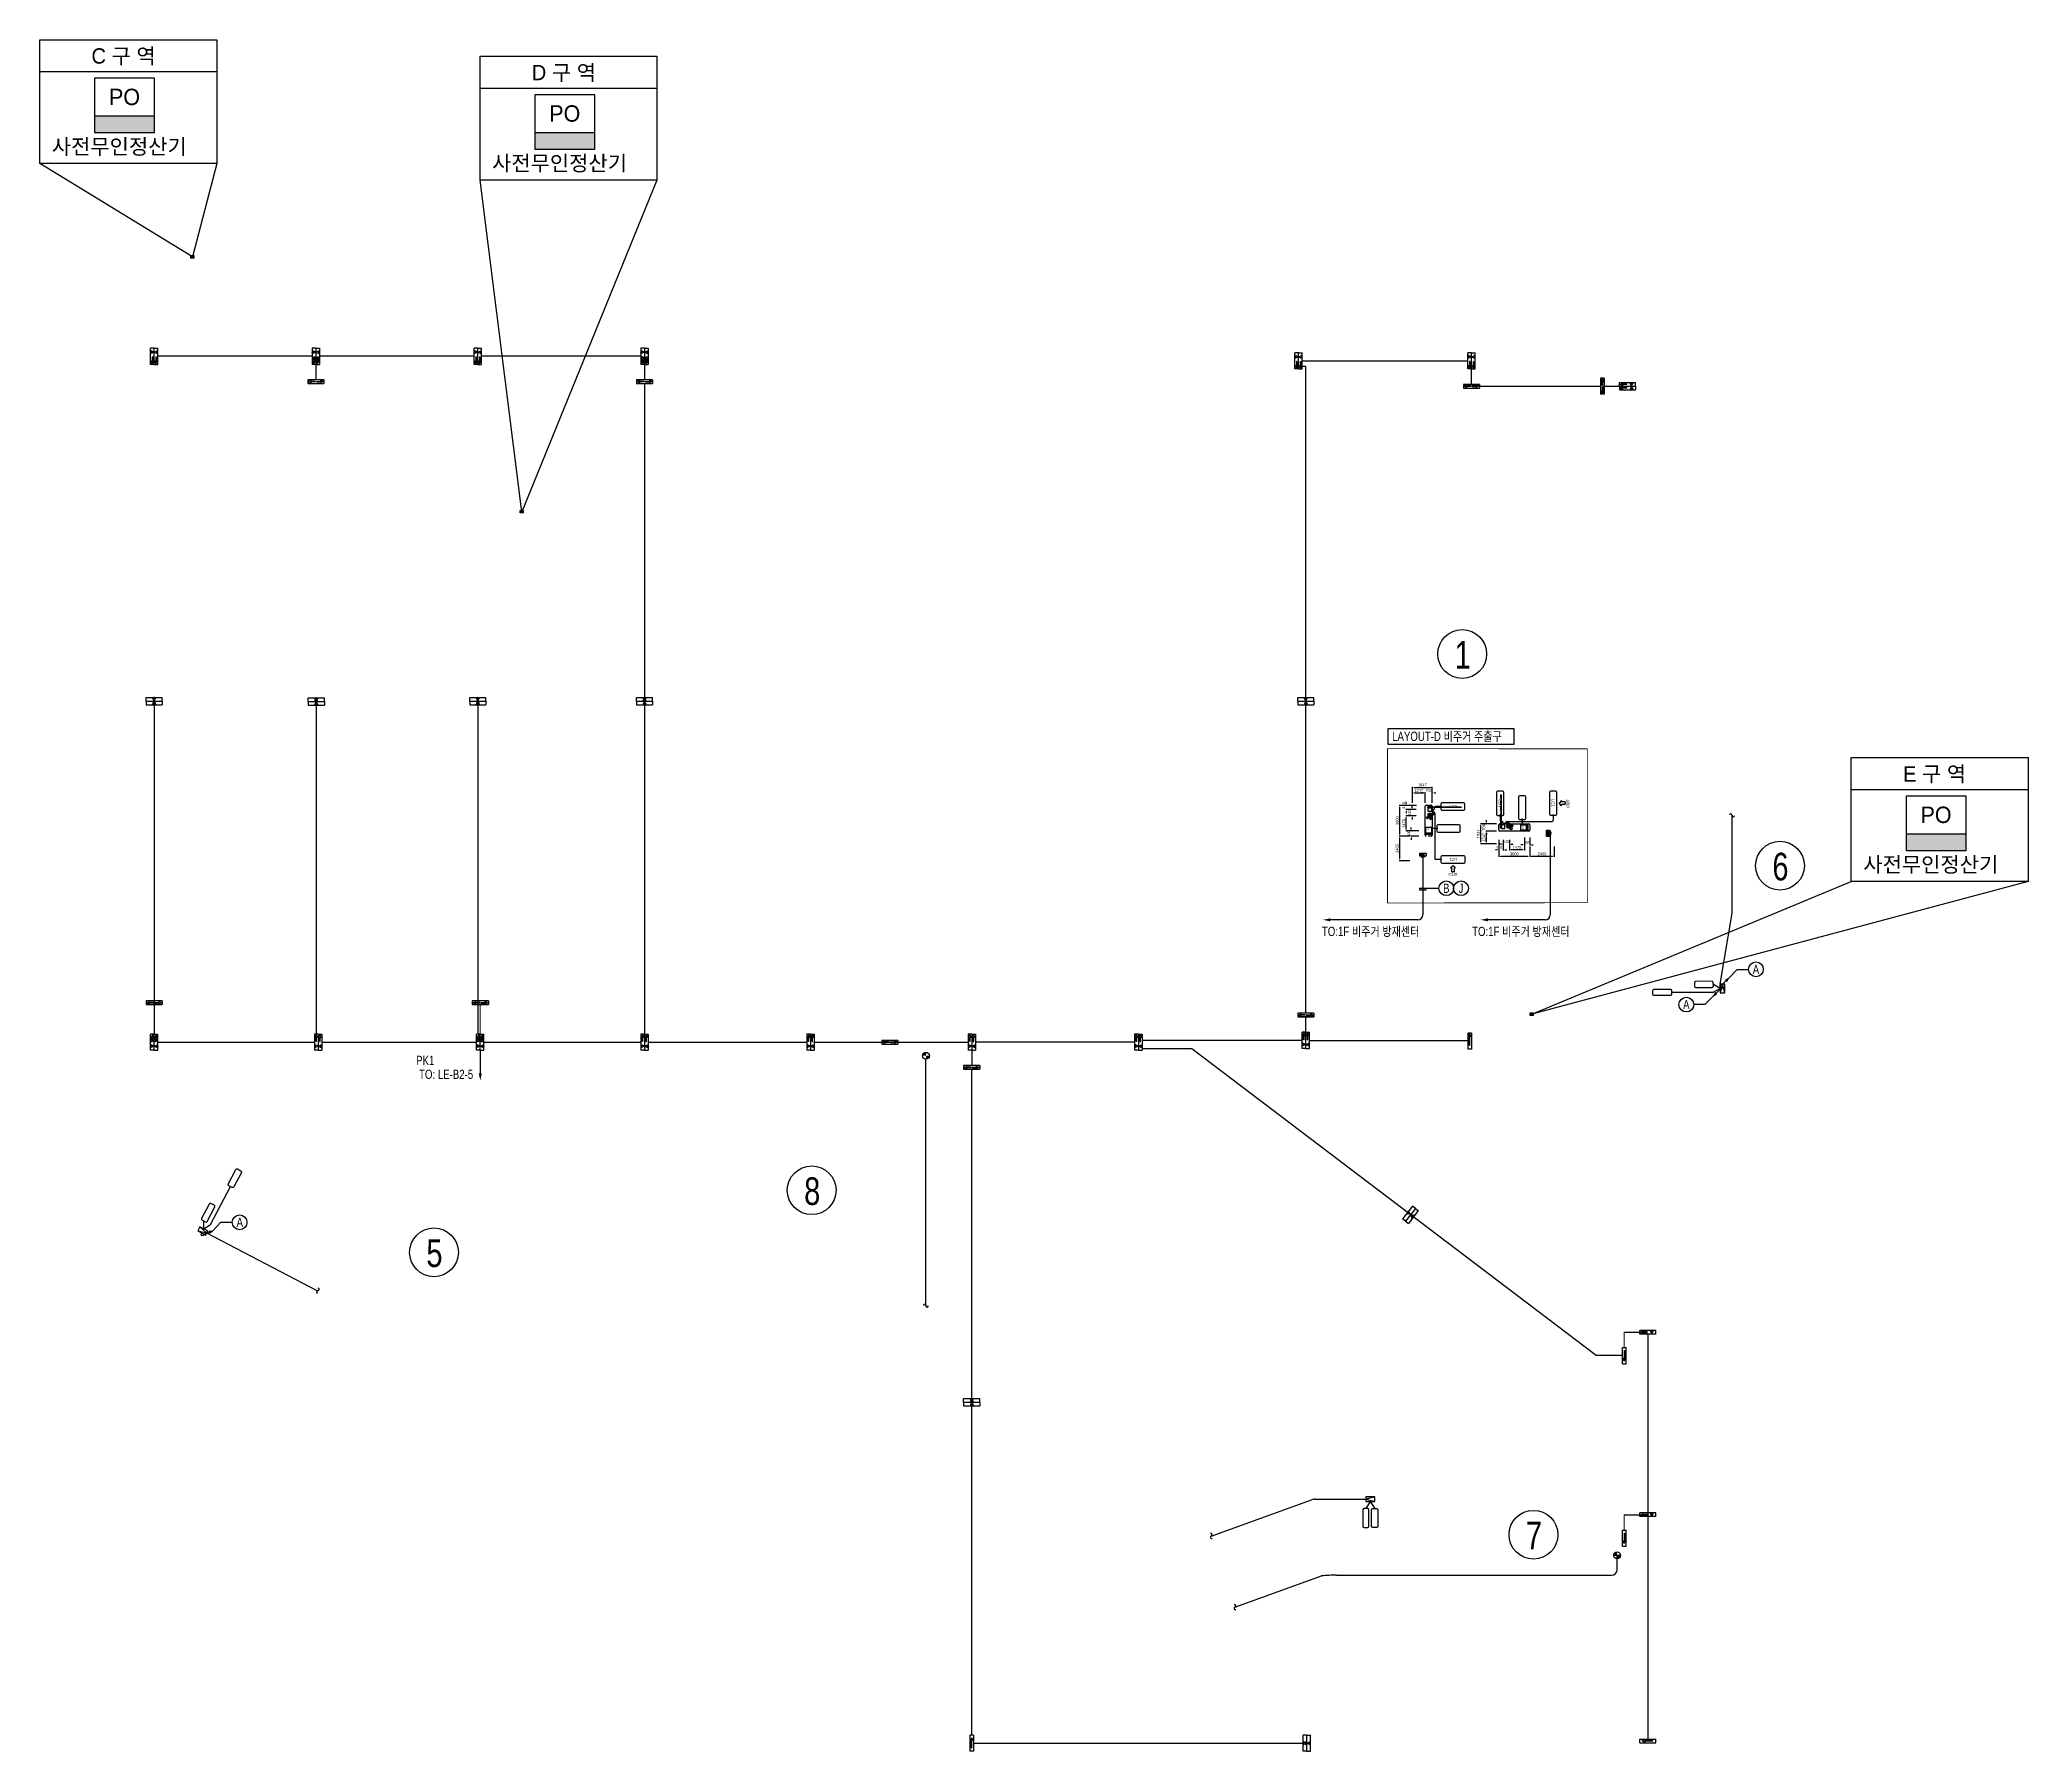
# Model space of a CAD drawing. Header units: millimetres. Extents: x 91673 to 439316, y 105242 to 272415.
# Drawn here: x 245147 to 439316, y 105242 to 272415 of the extents above; entities that cross this region are included whole.
import ezdxf
from ezdxf.enums import TextEntityAlignment as Align

# ---------------------------------------------------------------- set-up
doc = ezdxf.new("R2010")
doc.units = ezdxf.units.MM
doc.header["$LTSCALE"] = 150
doc.linetypes.add('CEN-1', pattern=[24, 20, -2, 0, -2])
doc.linetypes.add('HIDDEN2', pattern=[0.188, 0.125, -0.063])
for name, color, linetype in [('4', 4, 'Continuous'), ('5', 5, 'Continuous'), ('e-con', 1, 'Continuous'), ('e-plan', 9, 'Continuous'), ('E-SYM', 2, 'Continuous'), ('E-TEXT', 6, 'Continuous'), ('e-text-box', 7, 'Continuous'), ('E-WIRE', 4, 'Continuous'), ('e-wire1s', 4, 'CEN-1'), ('ITS', 6, 'Continuous'), ('Parking-D', 1, 'Continuous'), ('Parking-L', 4, 'Continuous'), ('parking-p', 7, 'Continuous'), ('Parking-S', 3, 'Continuous')]:
    doc.layers.add(name, color=color, linetype=linetype)
doc.styles.add('돋움', font='Dotum.TTF')
doc.dimstyles.new('PARKING', dxfattribs={"dimscale": 1.5, "dimtxt": 80, "dimasz": 50, "dimexe": 15, "dimexo": 10, "dimgap": 30, "dimtad": 1, "dimdec": 0, "dimzin": 0, "dimdsep": 46, "dimtxsty": '돋움', "dimcen": 0.09, "dimclrd": 1, "dimclre": 1, "dimclrt": 3, "dimadec": 0, "dimazin": 0, "dimtfac": 1, "dimtdec": 0, "dimtix": 1, "dimtofl": 0, "dimtmove": 0, "dimatfit": 3, "dimfxl": 1, "dimtolj": 1, "dimtzin": 0, "dimarcsym": 0})

# ---------------------------------------------------------------- blocks, each defined once
blk = doc.blocks.new('100-94')
at = {"layer": 'e-con', "linetype": 'Continuous'}
blk.add_line((52, 54), (477, 479), dxfattribs=at)
at = {"layer": 'e-con'}
blk.add_lwpolyline([(477, 479), (292, 373), (365, 294)], close=True, dxfattribs=at)
at = {"layer": 'e-con', "linetype": 'Continuous'}
blk.add_circle((0, 0), 75, dxfattribs=at)
blk = doc.blocks.new('ar')
at = {"layer": '4', "color": 4}
blk.add_lwpolyline([(0, 0, 150, 0, 0), (360, 0, 0, 0, 0)], format="xyseb", dxfattribs=at)
blk = doc.blocks.new('*D166')
at = {"layer": 'DEFPOINTS', "color": 0, "transparency": 16777216}
for p in [(377950, 197632), (378956, 197632), (378956, 194632)]:
    blk.add_point(p, dxfattribs=at)
at = {"layer": 'Parking-D', "color": 1, "lineweight": -2, "transparency": 16777216}
for p, q in [((378921, 197632), (377898, 197632)), ((377950, 194807), (377950, 197457)), ((378921, 194632), (377898, 194632))]:
    blk.add_line(p, q, dxfattribs=at)
at = {"layer": 'Parking-D', "color": 1, "transparency": 16777216}
for points in [[(377921, 197457), (377979, 197457), (377950, 197632)], [(377921, 194807), (377979, 194807), (377950, 194632)]]:
    blk.add_solid(points, dxfattribs=at)
at = {"layer": 'Parking-D', "color": 3, "transparency": 16777216, "insert": (377705, 196132), "char_height": 280, "attachment_point": 5, "rotation": 90, "style": '돋움'}
blk.add_mtext('\\A1;3000', dxfattribs=at)
blk = doc.blocks.new('*D167')
at = {"layer": 'DEFPOINTS', "color": 0, "transparency": 16777216}
for p in [(377950, 194632), (378956, 194632), (378956, 192227)]:
    blk.add_point(p, dxfattribs=at)
at = {"layer": 'Parking-D', "color": 1, "lineweight": -2, "transparency": 16777216}
for p, q in [((378921, 194632), (377898, 194632)), ((377950, 192402), (377950, 194457)), ((378921, 192227), (377898, 192227))]:
    blk.add_line(p, q, dxfattribs=at)
at = {"layer": 'Parking-D', "color": 1, "transparency": 16777216}
for points in [[(377921, 194457), (377979, 194457), (377950, 194632)], [(377921, 192402), (377979, 192402), (377950, 192227)]]:
    blk.add_solid(points, dxfattribs=at)
at = {"layer": 'Parking-D', "color": 3, "transparency": 16777216, "insert": (377705, 193429), "char_height": 280, "attachment_point": 5, "rotation": 90, "style": '돋움'}
blk.add_mtext('\\A1;2405', dxfattribs=at)
blk = doc.blocks.new('*D168')
at = {"layer": 'DEFPOINTS', "color": 0, "transparency": 16777216}
for p in [(379178, 198387), (381125, 199393), (381125, 198387)]:
    blk.add_point(p, dxfattribs=at)
at = {"layer": 'Parking-D', "color": 1, "lineweight": -2, "transparency": 16777216}
for p, q in [((379178, 198422), (379178, 199445)), ((379353, 199393), (380950, 199393)), ((381125, 198422), (381125, 199445))]:
    blk.add_line(p, q, dxfattribs=at)
at = {"layer": 'Parking-D', "color": 1, "transparency": 16777216}
for points in [[(379353, 199422), (379353, 199364), (379178, 199393)], [(380950, 199422), (380950, 199364), (381125, 199393)]]:
    blk.add_solid(points, dxfattribs=at)
at = {"layer": 'Parking-D', "color": 3, "transparency": 16777216, "insert": (380152, 199638), "char_height": 280, "attachment_point": 5, "style": '돋움'}
blk.add_mtext('\\A1;1947', dxfattribs=at)
blk = doc.blocks.new('*D169')
at = {"layer": 'DEFPOINTS', "color": 0, "transparency": 16777216}
for p in [(380425, 198855), (379178, 197850), (380425, 197850)]:
    blk.add_point(p, dxfattribs=at)
at = {"layer": 'Parking-D', "color": 1, "lineweight": -2, "transparency": 16777216}
for p, q in [((379178, 197885), (379178, 198908)), ((379353, 198855), (380250, 198855)), ((380425, 197885), (380425, 198908))]:
    blk.add_line(p, q, dxfattribs=at)
at = {"layer": 'Parking-D', "color": 1, "transparency": 16777216}
for points in [[(379353, 198885), (379353, 198826), (379178, 198855)], [(380250, 198885), (380250, 198826), (380425, 198855)]]:
    blk.add_solid(points, dxfattribs=at)
at = {"layer": 'Parking-D', "color": 3, "transparency": 16777216, "insert": (379801, 199100), "char_height": 280, "attachment_point": 5, "style": '돋움'}
blk.add_mtext('\\A1;1247', dxfattribs=at)
blk = doc.blocks.new('*D170')
at = {"layer": 'DEFPOINTS', "color": 0, "transparency": 16777216}
for p in [(381125, 198855), (380425, 197850), (381125, 197850)]:
    blk.add_point(p, dxfattribs=at)
at = {"layer": 'Parking-D', "color": 1, "lineweight": -2, "transparency": 16777216}
for p, q in [((380250, 198855), (380075, 198855)), ((380425, 197885), (380425, 198908)), ((381125, 197885), (381125, 198908)), ((381300, 198855), (381475, 198855))]:
    blk.add_line(p, q, dxfattribs=at)
at = {"layer": 'Parking-D', "color": 1, "transparency": 16777216}
for points in [[(380250, 198885), (380250, 198826), (380425, 198855)], [(381300, 198885), (381300, 198826), (381125, 198855)]]:
    blk.add_solid(points, dxfattribs=at)
at = {"layer": 'Parking-D', "color": 3, "transparency": 16777216, "insert": (380775, 199101), "char_height": 280, "attachment_point": 5, "style": '돋움'}
blk.add_mtext('\\A1;700', dxfattribs=at)
blk = doc.blocks.new('*D171')
at = {"layer": 'DEFPOINTS', "color": 0, "transparency": 16777216}
for p in [(378581, 197632), (379587, 197222), (379613, 197632)]:
    blk.add_point(p, dxfattribs=at)
at = {"layer": 'Parking-D', "color": 1, "lineweight": -2, "transparency": 16777216}
for p, q in [((379578, 197632), (378528, 197632)), ((379552, 197222), (378528, 197222)), ((378581, 197807), (378581, 197982)), ((378581, 197047), (378581, 196872))]:
    blk.add_line(p, q, dxfattribs=at)
at = {"layer": 'Parking-D', "color": 1, "transparency": 16777216}
for points in [[(378552, 197807), (378610, 197807), (378581, 197632)], [(378552, 197047), (378610, 197047), (378581, 197222)]]:
    blk.add_solid(points, dxfattribs=at)
at = {"layer": 'Parking-D', "color": 3, "transparency": 16777216, "insert": (378336, 197626), "char_height": 280, "attachment_point": 5, "rotation": 90, "style": '돋움'}
blk.add_mtext('\\A1;410', dxfattribs=at)
blk = doc.blocks.new('*D172')
at = {"layer": 'DEFPOINTS', "color": 0, "transparency": 16777216}
for p in [(379145, 197222), (379587, 197222), (379587, 196607)]:
    blk.add_point(p, dxfattribs=at)
at = {"layer": 'Parking-D', "color": 1, "lineweight": -2, "transparency": 16777216}
for p, q in [((379552, 197222), (379093, 197222)), ((379552, 196607), (379093, 196607)), ((379145, 197397), (379145, 197572)), ((379145, 196432), (379145, 196257))]:
    blk.add_line(p, q, dxfattribs=at)
at = {"layer": 'Parking-D', "color": 1, "transparency": 16777216}
for points in [[(379116, 197397), (379175, 197397), (379145, 197222)], [(379116, 196432), (379175, 196432), (379145, 196607)]]:
    blk.add_solid(points, dxfattribs=at)
at = {"layer": 'Parking-D', "color": 3, "transparency": 16777216, "insert": (378900, 196915), "char_height": 280, "attachment_point": 5, "rotation": 90, "style": '돋움'}
blk.add_mtext('\\A1;615', dxfattribs=at)
blk = doc.blocks.new('*D173')
at = {"layer": 'DEFPOINTS', "color": 0, "transparency": 16777216}
for p in [(378581, 196607), (379587, 196607), (379839, 195132)]:
    blk.add_point(p, dxfattribs=at)
at = {"layer": 'Parking-D', "color": 1, "lineweight": -2, "transparency": 16777216}
for p, q in [((379552, 196607), (378528, 196607)), ((378581, 195307), (378581, 196432)), ((379804, 195132), (378528, 195132))]:
    blk.add_line(p, q, dxfattribs=at)
at = {"layer": 'Parking-D', "color": 1, "transparency": 16777216}
for points in [[(378552, 196432), (378610, 196432), (378581, 196607)], [(378552, 195307), (378610, 195307), (378581, 195132)]]:
    blk.add_solid(points, dxfattribs=at)
at = {"layer": 'Parking-D', "color": 3, "transparency": 16777216, "insert": (378336, 195870), "char_height": 280, "attachment_point": 5, "rotation": 90, "style": '돋움'}
blk.add_mtext('\\A1;1475', dxfattribs=at)
blk = doc.blocks.new('*D174')
at = {"layer": 'DEFPOINTS', "color": 0, "transparency": 16777216}
for p in [(379074, 195132), (379839, 195132), (379839, 194632)]:
    blk.add_point(p, dxfattribs=at)
at = {"layer": 'Parking-D', "color": 1, "lineweight": -2, "transparency": 16777216}
for p, q in [((379804, 195132), (379022, 195132)), ((379804, 194632), (379022, 194632)), ((379074, 195307), (379074, 195482)), ((379074, 194457), (379074, 194282))]:
    blk.add_line(p, q, dxfattribs=at)
at = {"layer": 'Parking-D', "color": 1, "transparency": 16777216}
for points in [[(379045, 195307), (379104, 195307), (379074, 195132)], [(379045, 194457), (379104, 194457), (379074, 194632)]]:
    blk.add_solid(points, dxfattribs=at)
at = {"layer": 'Parking-D', "color": 3, "transparency": 16777216, "insert": (378829, 194882), "char_height": 280, "attachment_point": 5, "rotation": 90, "style": '돋움'}
blk.add_mtext('\\A1;500', dxfattribs=at)
blk = doc.blocks.new('*D175')
at = {"layer": 'DEFPOINTS', "color": 0, "transparency": 16777216}
for p in [(387633, 193658), (387633, 192652), (390633, 193658)]:
    blk.add_point(p, dxfattribs=at)
at = {"layer": 'Parking-D', "color": 1, "lineweight": -2, "transparency": 16777216}
for p, q in [((387633, 193623), (387633, 192599)), ((390458, 192652), (387808, 192652)), ((390633, 193623), (390633, 192599))]:
    blk.add_line(p, q, dxfattribs=at)
at = {"layer": 'Parking-D', "color": 1, "transparency": 16777216}
for points in [[(387808, 192681), (387808, 192623), (387633, 192652)], [(390458, 192681), (390458, 192623), (390633, 192652)]]:
    blk.add_solid(points, dxfattribs=at)
at = {"layer": 'Parking-D', "color": 3, "transparency": 16777216, "insert": (389133, 192897), "char_height": 280, "attachment_point": 5, "style": '돋움'}
blk.add_mtext('\\A1;3000', dxfattribs=at)
blk = doc.blocks.new('*D176')
at = {"layer": 'DEFPOINTS', "color": 0, "transparency": 16777216}
for p in [(390633, 193658), (390633, 192652), (393033, 193658)]:
    blk.add_point(p, dxfattribs=at)
at = {"layer": 'Parking-D', "color": 1, "lineweight": -2, "transparency": 16777216}
for p, q in [((390633, 193623), (390633, 192599)), ((392858, 192652), (390808, 192652)), ((393033, 193623), (393033, 192599))]:
    blk.add_line(p, q, dxfattribs=at)
at = {"layer": 'Parking-D', "color": 1, "transparency": 16777216}
for points in [[(390808, 192681), (390808, 192623), (390633, 192652)], [(392858, 192681), (392858, 192623), (393033, 192652)]]:
    blk.add_solid(points, dxfattribs=at)
at = {"layer": 'Parking-D', "color": 3, "transparency": 16777216, "insert": (391833, 192897), "char_height": 280, "attachment_point": 5, "style": '돋움'}
blk.add_mtext('\\A1;2400', dxfattribs=at)
blk = doc.blocks.new('*D177')
at = {"layer": 'DEFPOINTS', "color": 0, "transparency": 16777216}
for p in [(385872, 195827), (386878, 195827), (386878, 193880)]:
    blk.add_point(p, dxfattribs=at)
at = {"layer": 'Parking-D', "color": 1, "lineweight": -2, "transparency": 16777216}
for p, q in [((386843, 195827), (385820, 195827)), ((385872, 194055), (385872, 195652)), ((386843, 193880), (385820, 193880))]:
    blk.add_line(p, q, dxfattribs=at)
at = {"layer": 'Parking-D', "color": 1, "transparency": 16777216}
for points in [[(385843, 195652), (385901, 195652), (385872, 195827)], [(385843, 194055), (385901, 194055), (385872, 193880)]]:
    blk.add_solid(points, dxfattribs=at)
at = {"layer": 'Parking-D', "color": 3, "transparency": 16777216, "insert": (385627, 194853), "char_height": 280, "attachment_point": 5, "rotation": 90, "style": '돋움'}
blk.add_mtext('\\A1;1947', dxfattribs=at)
blk = doc.blocks.new('*D178')
at = {"layer": 'DEFPOINTS', "color": 0, "transparency": 16777216}
for p in [(386410, 195126), (387415, 195126), (387415, 193880)]:
    blk.add_point(p, dxfattribs=at)
at = {"layer": 'Parking-D', "color": 1, "lineweight": -2, "transparency": 16777216}
for p, q in [((387380, 195126), (386357, 195126)), ((386410, 194055), (386410, 194951)), ((387380, 193880), (386357, 193880))]:
    blk.add_line(p, q, dxfattribs=at)
at = {"layer": 'Parking-D', "color": 1, "transparency": 16777216}
for points in [[(386380, 194951), (386439, 194951), (386410, 195126)], [(386380, 194055), (386439, 194055), (386410, 193880)]]:
    blk.add_solid(points, dxfattribs=at)
at = {"layer": 'Parking-D', "color": 3, "transparency": 16777216, "insert": (386165, 194503), "char_height": 280, "attachment_point": 5, "rotation": 90, "style": '돋움'}
blk.add_mtext('\\A1;1247', dxfattribs=at)
blk = doc.blocks.new('*D179')
at = {"layer": 'DEFPOINTS', "color": 0, "transparency": 16777216}
for p in [(386410, 195827), (387415, 195827), (387415, 195126)]:
    blk.add_point(p, dxfattribs=at)
at = {"layer": 'Parking-D', "color": 1, "lineweight": -2, "transparency": 16777216}
for p, q in [((386410, 196002), (386410, 196177)), ((387380, 195827), (386357, 195827)), ((387380, 195126), (386357, 195126)), ((386410, 194951), (386410, 194776))]:
    blk.add_line(p, q, dxfattribs=at)
at = {"layer": 'Parking-D', "color": 1, "transparency": 16777216}
for points in [[(386380, 196002), (386439, 196002), (386410, 195827)], [(386380, 194951), (386439, 194951), (386410, 195126)]]:
    blk.add_solid(points, dxfattribs=at)
at = {"layer": 'Parking-D', "color": 3, "transparency": 16777216, "insert": (386164, 195477), "char_height": 280, "attachment_point": 5, "rotation": 90, "style": '돋움'}
blk.add_mtext('\\A1;700', dxfattribs=at)
blk = doc.blocks.new('*D180')
at = {"layer": 'DEFPOINTS', "color": 0, "transparency": 16777216}
for p in [(387633, 194314), (388043, 194288), (387633, 193282)]:
    blk.add_point(p, dxfattribs=at)
at = {"layer": 'Parking-D', "color": 1, "lineweight": -2, "transparency": 16777216}
for p, q in [((387633, 194279), (387633, 193230)), ((388043, 194253), (388043, 193230)), ((387458, 193282), (387283, 193282)), ((388218, 193282), (388393, 193282))]:
    blk.add_line(p, q, dxfattribs=at)
at = {"layer": 'Parking-D', "color": 1, "transparency": 16777216}
for points in [[(387458, 193311), (387458, 193253), (387633, 193282)], [(388218, 193311), (388218, 193253), (388043, 193282)]]:
    blk.add_solid(points, dxfattribs=at)
at = {"layer": 'Parking-D', "color": 3, "transparency": 16777216, "insert": (387639, 193527), "char_height": 280, "attachment_point": 5, "style": '돋움'}
blk.add_mtext('\\A1;410', dxfattribs=at)
blk = doc.blocks.new('*D181')
at = {"layer": 'DEFPOINTS', "color": 0, "transparency": 16777216}
for p in [(388043, 194288), (388658, 194288), (388043, 193847)]:
    blk.add_point(p, dxfattribs=at)
at = {"layer": 'Parking-D', "color": 1, "lineweight": -2, "transparency": 16777216}
for p, q in [((388043, 194253), (388043, 193794)), ((388658, 194253), (388658, 193794)), ((387868, 193847), (387693, 193847)), ((388833, 193847), (389008, 193847))]:
    blk.add_line(p, q, dxfattribs=at)
at = {"layer": 'Parking-D', "color": 1, "transparency": 16777216}
for points in [[(387868, 193876), (387868, 193818), (388043, 193847)], [(388833, 193876), (388833, 193818), (388658, 193847)]]:
    blk.add_solid(points, dxfattribs=at)
at = {"layer": 'Parking-D', "color": 3, "transparency": 16777216, "insert": (388351, 194092), "char_height": 280, "attachment_point": 5, "style": '돋움'}
blk.add_mtext('\\A1;615', dxfattribs=at)
blk = doc.blocks.new('*D182')
at = {"layer": 'DEFPOINTS', "color": 0, "transparency": 16777216}
for p in [(388658, 194288), (390133, 194540), (388658, 193282)]:
    blk.add_point(p, dxfattribs=at)
at = {"layer": 'Parking-D', "color": 1, "lineweight": -2, "transparency": 16777216}
for p, q in [((388658, 194253), (388658, 193230)), ((390133, 194505), (390133, 193230)), ((389958, 193282), (388833, 193282))]:
    blk.add_line(p, q, dxfattribs=at)
at = {"layer": 'Parking-D', "color": 1, "transparency": 16777216}
for points in [[(388833, 193311), (388833, 193253), (388658, 193282)], [(389958, 193311), (389958, 193253), (390133, 193282)]]:
    blk.add_solid(points, dxfattribs=at)
at = {"layer": 'Parking-D', "color": 3, "transparency": 16777216, "insert": (389395, 193527), "char_height": 280, "attachment_point": 5, "style": '돋움'}
blk.add_mtext('\\A1;1475', dxfattribs=at)
blk = doc.blocks.new('*D183')
at = {"layer": 'DEFPOINTS', "color": 0, "transparency": 16777216}
for p in [(390133, 194540), (390633, 194540), (390133, 193776)]:
    blk.add_point(p, dxfattribs=at)
at = {"layer": 'Parking-D', "color": 1, "lineweight": -2, "transparency": 16777216}
for p, q in [((390133, 194505), (390133, 193723)), ((390633, 194505), (390633, 193723)), ((389958, 193776), (389783, 193776)), ((390808, 193776), (390983, 193776))]:
    blk.add_line(p, q, dxfattribs=at)
at = {"layer": 'Parking-D', "color": 1, "transparency": 16777216}
for points in [[(389958, 193805), (389958, 193747), (390133, 193776)], [(390808, 193805), (390808, 193747), (390633, 193776)]]:
    blk.add_solid(points, dxfattribs=at)
at = {"layer": 'Parking-D', "color": 3, "transparency": 16777216, "insert": (390383, 194021), "char_height": 280, "attachment_point": 5, "style": '돋움'}
blk.add_mtext('\\A1;500', dxfattribs=at)

msp = doc.modelspace()

# ---------------------------------------------------------------- hatches: boundary and pattern name
at = {"layer": '5', "ltscale": 2}
h = msp.add_hatch(color=7, dxfattribs=at)
h.dxf.hatch_style = 1
h.paths.add_polyline_path([(250526.1, 264977.6), (250526.1, 263321.5), (256323.1, 263321.5), (256323.1, 264977.6)])
h = msp.add_hatch(color=7, dxfattribs=at)
h.dxf.hatch_style = 1
h.paths.add_polyline_path([(293516.6, 263359.3), (293516.6, 261703.2), (299313.5, 261703.2), (299313.5, 263359.3)])
h = msp.add_hatch(color=255, dxfattribs=at)
h.dxf.hatch_style = 1
h.paths.add_polyline_path([(380505.1, 194949.8), (380505.1, 194795.5), (381045.1, 194795.5), (381045.1, 194949.8)])
h = msp.add_hatch(color=255, dxfattribs=at)
h.dxf.hatch_style = 1
h.paths.add_polyline_path([(390315.3, 195206.5), (390469.6, 195206.5), (390469.6, 195746.5), (390315.3, 195746.5)])
h = msp.add_hatch(color=7, dxfattribs=at)
h.dxf.hatch_style = 1
h.paths.add_polyline_path([(427418, 194855.2), (427418, 193199.1), (433215, 193199.1), (433215, 194855.2)])
at = {"layer": 'E-SYM'}
h = msp.add_hatch(color=256, dxfattribs=at)
h.paths.add_polyline_path([(332013, 173171.9), (331677.1, 173171.9), (331677.1, 172836, 0.41421356)])
h.paths.add_polyline_path([(331677.1, 173507.8, 0.41421356), (331341.2, 173171.9), (331677.1, 173171.9)])
h = msp.add_hatch(color=256, dxfattribs=at)
h.paths.add_polyline_path([(399507.7, 124376.3), (399171.8, 124376.3), (399171.8, 124040.4, 0.41421356)])
h.paths.add_polyline_path([(399171.8, 124712.2, 0.41421356), (398835.9, 124376.3), (399171.8, 124376.3)])

# ---------------------------------------------------------------- linework, layer by layer
at = {"color": 1}
for p, q in [((260045.8, 251217.1), (245146.9, 260323.5)), ((262424.6, 260323.5), (260045.8, 251217.1)), ((292208, 226316.7), (288137.4, 258705.1)), ((305415, 258705.1), (292208, 226316.7)), ((439316.4, 190201), (390836.2, 177236.5)), ((390836.2, 177236.5), (422038.8, 190201))]:
    msp.add_line(p, q, dxfattribs=at)
at = {"color": 3}
for p, q in [((260194.7, 251341.2), (259896.9, 251093.1)), ((259896.9, 251341.2), (260194.7, 251093.1)), ((292356.9, 226440.7), (292059, 226192.7)), ((292059, 226440.7), (292356.9, 226192.7)), ((390985.2, 177360.5), (390687.3, 177112.5)), ((390687.3, 177360.5), (390985.2, 177112.5))]:
    msp.add_line(p, q, dxfattribs=at)
for points in [[(259896.9, 251341.2), (260194.7, 251341.2), (260194.7, 251093.1), (259896.9, 251093.1)], [(292059, 226440.7), (292356.9, 226440.7), (292356.9, 226192.7), (292059, 226192.7)], [(390687.3, 177360.5), (390985.2, 177360.5), (390985.2, 177112.5), (390687.3, 177112.5)]]:
    msp.add_lwpolyline(points, close=True, dxfattribs=at)
at = {"color": 1}
for centre in [(384046.9, 212413.5), (415072.2, 191738.2), (320525.3, 160038.7), (283638.8, 153972.9), (391002.7, 126389.3)]:
    msp.add_circle(centre, 2382, dxfattribs=at)
at = {"layer": 'e-con'}
for p, q in [((245146.9, 269305.5), (262424.6, 269305.5)), ((288137.4, 267687.1), (305415, 267687.1)), ((422038.8, 199183.1), (439316.4, 199183.1))]:
    msp.add_line(p, q, dxfattribs=at)
for points in [[(245146.9, 272414.9), (262424.6, 272414.9), (262424.6, 260323.5), (245146.9, 260323.5)], [(288137.4, 270796.6), (305415, 270796.6), (305415, 258705.1), (288137.4, 258705.1)], [(422038.8, 202292.5), (439316.4, 202292.5), (439316.4, 190201), (422038.8, 190201)]]:
    msp.add_lwpolyline(points, close=True, dxfattribs=at)
at = {"layer": 'e-plan'}
for p, q in [((380424.9, 194734.2), (380424.9, 197560.5)), ((380527.4, 197641.9), (381022.8, 197641.9)), ((381125.3, 197539.4), (381125.3, 194734.2)), ((381022.8, 194631.7), (380715.4, 194631.7)), ((387623.2, 195228.8), (387623.2, 195724.3)), ((390530.8, 195126.3), (387704.5, 195126.3)), ((387725.6, 195826.8), (390530.8, 195826.8)), ((390633.3, 195724.3), (390633.3, 195228.8))]:
    msp.add_line(p, q, dxfattribs=at)
for centre, start, end in [((380527.4, 197539.4), 90, 180), ((381022.8, 197539.4), 0, 90), ((380527.4, 194734.2), 180, 270), ((381022.8, 194734.2), 270, 0), ((387725.6, 195724.3), 90, 180), ((387725.6, 195228.8), 180, 270), ((390530.8, 195724.3), 0, 90), ((390530.8, 195228.8), 270, 0)]:
    msp.add_arc(centre, 102.5, start, end, dxfattribs=at)
at = {"layer": 'E-SYM'}
for p, q in [((409466.1, 180181.7), (409246.4, 179325.6)), ((409694.3, 179327.8), (409466.1, 180181.7)), ((260582, 156058.9), (261444, 155863.6)), ((261444, 155863.6), (260788.4, 156456.4)), ((375497.7, 130076.7), (374642.7, 129852.8)), ((374642.7, 129852.8), (375497.7, 129628.9)), ((399507.7, 124376.3), (398835.9, 124376.3))]:
    msp.add_line(p, q, dxfattribs=at)
for points in [[(388008, 199012.2), (387495.6, 199012.2, 0.41421356), (387393.1, 198909.7), (387393.1, 196757.5, 0.41421356), (387495.6, 196655), (388008, 196655, 0.41421356), (388110.5, 196757.5), (388110.5, 198909.7, 0.41421356)], [(390146.9, 198561.6), (389646.9, 198561.6, 0.41421356), (389546.9, 198461.6), (389546.9, 196361.6, 0.41421356), (389646.9, 196261.6), (390146.9, 196261.6, 0.41421356), (390246.9, 196361.6), (390246.9, 198461.6, 0.41421356)], [(393175.4, 199032.7), (392662.9, 199032.7, 0.41421356), (392560.4, 198930.2), (392560.4, 196778, 0.41421356), (392662.9, 196675.5), (393175.4, 196675.5, 0.41421356), (393277.8, 196778), (393277.8, 198930.2, 0.41421356)], [(384310.7, 197257), (384310.7, 197769.5, 0.41421356), (384208.2, 197872), (382056, 197872, 0.41421356), (381953.5, 197769.5), (381953.5, 197257, 0.41421356), (382056, 197154.6), (384208.2, 197154.6, 0.41421356)], [(383860.1, 195118.2), (383860.1, 195618.2, 0.41421356), (383760.1, 195718.2), (381660.1, 195718.2, 0.41421356), (381560.1, 195618.2), (381560.1, 195118.2, 0.41421356), (381660.1, 195018.2), (383760.1, 195018.2, 0.41421356)], [(384331.2, 192089.7), (384331.2, 192602.1, 0.41421356), (384228.7, 192704.6), (382076.5, 192704.6, 0.41421356), (381974, 192602.1), (381974, 192089.7, 0.41421356), (382076.5, 191987.2), (384228.7, 191987.2, 0.41421356)], [(404373.6, 179065), (402768.4, 179057.1, -0.41421356), (402648.2, 179176.2), (402646.3, 179544.8, -0.41421356), (402765.4, 179665.1), (404370.7, 179673, -0.41421356), (404490.9, 179553.9), (404492.7, 179185.3, -0.41421356)], [(408446.3, 180444.8), (406841.1, 180436.9, 0.41421356), (406722, 180316.7), (406723.8, 179948, 0.41421356), (406844.1, 179828.9), (408449.3, 179836.8, 0.41421356), (408568.4, 179957.1), (408566.6, 180325.8, 0.41421356)], [(264836.2, 161786.8), (264096.4, 160362.2, -0.41421356), (263935, 160311.2), (263607.9, 160481, -0.41421356), (263556.8, 160642.4), (264296.6, 162067, -0.41421356), (264457.9, 162118.1), (264785.1, 161948.2, -0.41421356)], [(261688.9, 158693.8), (260949.2, 157269.2, 0.41421356), (261000.2, 157107.8), (261327.4, 156937.9, 0.41421356), (261488.8, 156989), (262228.5, 158413.6, 0.41421356), (262177.5, 158575), (261850.3, 158744.9, 0.41421356)], [(374937.6, 127228.2), (374937.6, 128833.4, 0.41421356), (374817.9, 128953.1), (374449.2, 128953.1, 0.41421356), (374329.6, 128833.4), (374329.6, 127228.2, 0.41421356), (374449.2, 127108.5), (374817.9, 127108.5, 0.41421356)], [(375202.9, 127228.2), (375202.9, 128833.4, -0.41421356), (375322.6, 128953.1), (375691.2, 128953.1, -0.41421356), (375810.9, 128833.4), (375810.9, 127228.2, -0.41421356), (375691.2, 127108.5), (375322.6, 127108.5, -0.41421356)]]:
    msp.add_lwpolyline(points, format="xyb", close=True, dxfattribs=at)
for points in [[(409694.3, 179327.8), (409690.1, 180182.8), (409242.2, 180180.6), (409246.4, 179325.6)], [(260582, 156058.9), (261340.8, 155664.9), (261547.2, 156062.3), (260788.4, 156456.4)], [(375497.7, 130076.7), (374642.7, 130076.7), (374642.7, 129628.9), (375497.7, 129628.9)]]:
    msp.add_lwpolyline(points, close=True, dxfattribs=at)
for centre in [(331677.1, 173171.9), (399171.8, 124376.3)]:
    msp.add_circle(centre, 335.9, dxfattribs=at)
at = {"layer": 'e-text-box'}
for p, q in [((379871.3, 189534.5), (379871.3, 189368.5)), ((379871.3, 189534.5), (381771.3, 189534.5)), ((379871.3, 189368.5), (380529.6, 189368.5)), ((380529.6, 189368.5), (380529.6, 189534.5)), ((410045, 180727.3), (410910, 181616)), ((410910, 181616), (412006.7, 181616)), ((408614.8, 179066.2), (407749.8, 178177.5)), ((407749.8, 178177.5), (406653.2, 178177.5)), ((261975, 156017.8), (262840, 156906.5)), ((262840, 156906.5), (263936.7, 156906.5))]:
    msp.add_line(p, q, dxfattribs=at)
for centre in [(382491, 189534.5), (383930.5, 189534.5), (412726.4, 181616), (405933.4, 178177.5), (264656.4, 156906.5)]:
    msp.add_circle(centre, 719.7, dxfattribs=at)
at = {"layer": 'E-WIRE'}
for p, q in [((271743, 241494), (256672.5, 241494)), ((287554.5, 241494), (272463, 241494)), ((303845.9, 241494), (288274.5, 241494)), ((368425.7, 241043.5), (384591.9, 241043.5)), ((304205.9, 238846.5), (304205.9, 175041.7)), ((368766.3, 240515.9), (368425.7, 240515.9)), ((368766.3, 177329.2), (368766.3, 240515.9)), ((256312.5, 207455), (256312.5, 175289.2)), ((272148.9, 207415.1), (272148.9, 175249.4)), ((287914.5, 207455), (287914.5, 175289.2)), ((304205.9, 207455), (304205.9, 175289.2)), ((381057.4, 197214), (381237, 197214)), ((381057.4, 197214), (381329.9, 196941.4)), ((381339.5, 197316.5), (381339.5, 197410.8)), ((381360, 196869), (381360, 192448.4)), ((381953.5, 197513.3), (381441.9, 197513.3)), ((387751.8, 196655), (387751.8, 196143.4)), ((389896.9, 196261.6), (389896.9, 195762.4)), ((392919.1, 196675.5), (392919.1, 196163.9)), ((410396.4, 188328.4), (410396.1, 196667.9)), ((381560.1, 195368.2), (381061, 195368.2)), ((387948.6, 196040.9), (387854.3, 196040.9)), ((388051, 195758.8), (388323.6, 196031.4)), ((388051, 195758.8), (388051, 195938.4)), ((388396.1, 196061.4), (392816.7, 196061.4)), ((392648, 194780.1), (392648, 186951.4)), ((380200.5, 192574.8), (380200.5, 186951.4)), ((381974, 192345.9), (381462.4, 192345.9)), ((410395, 187087), (410396.1, 190456.3)), ((379700.5, 186451.4), (371175.5, 186451.4)), ((392148, 186451.4), (386577, 186451.4)), ((409242.2, 180180.6), (410395, 187087)), ((404493.6, 179372.1), (408572.2, 179392.1)), ((409244.3, 179753.6), (408568.1, 180141.7)), ((409244.3, 179753.6), (408572.2, 179392.1)), ((368766.3, 175469.2), (368766.3, 176969.2)), ((256682.3, 174501.7), (271967.5, 174501.7)), ((272687.5, 174501.7), (287804.3, 174501.7)), ((288164.3, 173714.2), (288164.3, 171458.4)), ((288524.3, 174501.7), (303845.9, 174501.7)), ((304565.9, 174501.7), (320054.1, 174501.7)), ((320774.1, 174501.7), (335788.6, 174501.7)), ((331677.1, 148771.6), (331677.1, 172836)), ((352061, 174501.7), (336508.6, 174501.7)), ((369126.3, 174681.7), (384587.6, 174681.7)), ((336148.6, 106817.5), (336148.6, 171854.2)), ((336148.6, 106817.5), (336148.6, 171854.2)), ((261824.3, 156679.9), (263757.7, 160403.2)), ((261167.8, 156259.4), (261157.5, 157026.1)), ((261167.8, 156259.4), (261824.3, 156679.9)), ((261444, 155863.6), (272276, 150229.5)), ((402161.4, 145991.6), (402161.4, 106431.3)), ((402161.4, 145991.6), (402161.4, 106431.3)), ((359528.3, 126259.8), (369332.5, 129793.6)), ((369671.6, 129852.8), (374642.7, 129852.8)), ((375070.2, 129628.9), (374633.6, 128953.1)), ((375070.2, 129628.9), (375506.9, 128953.1)), ((399171.8, 122945.7), (399171.8, 124376.3)), ((361840.8, 119314.4), (370312.3, 122367.9)), ((371760.2, 122445.7), (398671.8, 122445.7))]:
    msp.add_line(p, q, dxfattribs=at)
at = {"layer": 'E-WIRE', "lineweight": 0}
for p, q in [((256322.3, 178169.7), (256322.3, 175289.2)), ((288164.3, 178169.7), (288164.3, 175289.2)), ((399873.9, 144671.6), (399873.9, 146171.6)), ((399873.9, 144671.6), (399873.9, 146171.6)), ((399873.9, 126837.7), (399873.9, 128337.7)), ((399873.9, 126837.7), (399873.9, 128337.7))]:
    msp.add_line(p, q, dxfattribs=at)
at = {"layer": 'E-WIRE', "ltscale": 0.5}
for p, q in [((368406.3, 174681.7), (352781, 174681.7)), ((357635.3, 173859.2), (352781, 173859.2)), ((397126.5, 143884.1), (357635.3, 173859.2)), ((399873.9, 146171.6), (401373.9, 146171.6)), ((399873.9, 146171.6), (401373.9, 146171.6)), ((399873.9, 128337.7), (401373.9, 128337.7)), ((399873.9, 128337.7), (401373.9, 128337.7))]:
    msp.add_line(p, q, dxfattribs=at)
for points in [[(272103, 240706.5), (272103, 239206.5)], [(304205.9, 240706.5), (304205.9, 239206.5)], [(384951.9, 238756), (384951.9, 240256)], [(397899.4, 238576.7), (399399.4, 238576.7)], [(336148.6, 173714.2), (336148.6, 172214.2)]]:
    msp.add_lwpolyline(points, dxfattribs=at)
at = {"layer": 'E-WIRE'}
for centre, radius in [((381953.5, 197513.3), 44.4), ((387751.8, 196655), 44.4), ((389896.9, 196261.6), 43.4), ((392919.1, 196675.5), 44.4), ((381560.1, 195368.2), 43.4), ((381974, 192345.9), 44.4)]:
    msp.add_circle(centre, radius, dxfattribs=at)
for centre, radius, start, end in [((381237, 197316.5), 102.5, 270, 0), ((381257.5, 196869), 102.5, 0, 45), ((381441.9, 197410.8), 102.5, 90, 180), ((387854.3, 196143.4), 102.5, 180, 270), ((392816.7, 196163.9), 102.5, 270, 0), ((410269.7, 196667.9), 126.4, 352.663821, 172.663821), ((410521.4, 196651.8), 126.4, 172.663821, 352.663821), ((387948.6, 195938.4), 102.5, 0, 90), ((388396.1, 195958.9), 102.5, 90, 135), ((381462.4, 192448.4), 102.5, 180, 270), ((379700.5, 186951.4), 500, 270, 0), ((392148, 186951.4), 500, 270, 0), ((272291, 150104), 126.4, 82.663821, 262.663821), ((272307.1, 150355.7), 126.4, 262.663821, 82.663821), ((331550.7, 148771.6), 126.4, 352.663821, 172.663821), ((331802.4, 148755.5), 126.4, 172.663821, 352.663821), ((369671.6, 128852.8), 1000, 90, 109.820956), ((359574, 126142), 126.4, 108.413287, 288.413287), ((359494.2, 126381.8), 126.4, 288.413287, 108.413287), ((372179.7, 101135.8), 21314, 91.127867, 95.026328), ((398671.8, 122945.7), 500, 270, 0), ((361886.6, 119196.6), 126.4, 108.413287, 288.413287), ((361806.7, 119436.4), 126.4, 288.413287, 108.413287)]:
    msp.add_arc(centre, radius, start, end, dxfattribs=at)
at = {"layer": 'ITS', "color": 7, "lineweight": -3}
for p, q in [((250526.1, 263321.5), (250526.1, 268688.1)), ((250526.1, 268688.1), (256323.1, 268688.1)), ((256323.1, 268688.1), (256323.1, 263321.5)), ((293516.6, 261703.2), (293516.6, 267069.8)), ((293516.6, 267069.8), (299313.5, 267069.8)), ((299313.5, 267069.8), (299313.5, 261703.2)), ((250526.1, 264977.6), (256323.1, 264977.6)), ((256323.1, 263321.5), (250526.1, 263321.5)), ((293516.6, 263359.3), (299313.5, 263359.3)), ((299313.5, 261703.2), (293516.6, 261703.2)), ((427418, 193199.1), (427418, 198565.7)), ((427418, 198565.7), (433215, 198565.7)), ((433215, 198565.7), (433215, 193199.1)), ((427418, 194855.2), (433215, 194855.2)), ((433215, 193199.1), (427418, 193199.1))]:
    msp.add_line(p, q, dxfattribs=at)
at = {"layer": 'ITS', "color": 2, "lineweight": -3}
for p, q in [((380505.1, 194795.5), (380505.1, 195495.5)), ((380505.1, 195495.5), (381045.1, 195495.5)), ((380505.1, 194949.8), (381045.1, 194949.8)), ((381045.1, 194795.5), (380505.1, 194795.5)), ((381045.1, 195495.5), (381045.1, 194795.5)), ((389769.6, 195746.5), (390469.6, 195746.5)), ((389769.6, 195206.5), (389769.6, 195746.5)), ((390469.6, 195206.5), (389769.6, 195206.5)), ((390315.3, 195206.5), (390315.3, 195746.5)), ((390469.6, 195746.5), (390469.6, 195206.5))]:
    msp.add_line(p, q, dxfattribs=at)
at = {"layer": 'Parking-L'}
for p, q in [((385739.4, 238576), (397539.4, 238576.7)), ((399693.9, 143884.1), (397126.5, 143884.1)), ((336328.6, 106030), (368502.9, 106030))]:
    msp.add_line(p, q, dxfattribs=at)
at = {"layer": 'Parking-L', "color": 7, "elevation": 1533.5}
msp.add_lwpolyline([(376786.8, 203622.7), (389128.4, 203622.7), (389128.4, 205107.5), (376786.8, 205107.5)], close=True, dxfattribs=at)
at = {"layer": 'Parking-L', "color": 7, "const_width": 70.3, "elevation": 0}
msp.add_lwpolyline([(396260.5, 203152.6), (396260.5, 188117.2), (376749.4, 188106.9), (376749.4, 203163.1)], close=True, dxfattribs=at)
at = {"layer": 'parking-p', "color": 2, "linetype": 'Continuous'}
for p, q in [((255952.5, 240706.5), (255952.5, 242281.5)), ((255952.5, 240706.5), (255952.5, 242281.5)), ((255952.5, 240706.5), (255952.5, 242281.5)), ((256312.5, 242281.5), (255952.5, 242281.5)), ((255962.4, 241865.3), (255962.4, 241910.3)), ((255962.4, 241910.3), (256097.5, 241910.3)), ((255962.4, 241865.3), (256097.5, 241865.3)), ((256132.5, 240762.8), (256003.8, 241044.4)), ((256003.8, 241044.4), (256110, 240966.1)), ((256300.8, 241887.8), (256019.2, 242016.5)), ((256019.2, 242016.5), (256097.5, 241910.3)), ((256300.8, 241887.8), (256019.2, 241759)), ((256019.2, 241759), (256097.5, 241865.3)), ((256155, 241438.2), (256110, 241438.2)), ((256110, 241438.2), (256110, 240966.1)), ((256132.5, 240762.8), (256261.2, 241044.4)), ((256155, 241438.2), (256155, 240966.1)), ((256261.2, 241044.4), (256155, 240966.1)), ((256312.5, 240706.5), (256312.5, 242281.5)), ((256312.5, 240706.5), (256312.5, 242281.5)), ((256312.5, 240706.5), (256312.5, 242281.5)), ((256312.5, 240706.5), (256312.5, 242281.5)), ((256312.5, 242281.5), (256672.5, 242281.5)), ((256324.3, 241887.8), (256605.9, 242016.5)), ((256324.3, 241887.8), (256605.9, 241759)), ((256492.5, 240762.8), (256363.8, 241044.4)), ((256363.8, 241044.4), (256470, 240966.1)), ((256470, 241438.2), (256515, 241438.2)), ((256470, 241438.2), (256470, 240966.1)), ((256492.5, 240762.8), (256621.2, 241044.4)), ((256515, 241438.2), (256515, 240966.1)), ((256621.2, 241044.4), (256515, 240966.1)), ((256605.9, 242016.5), (256527.6, 241910.3)), ((256662.7, 241910.3), (256527.6, 241910.3)), ((256605.9, 241759), (256527.6, 241865.3)), ((256662.7, 241865.3), (256527.6, 241865.3)), ((256662.7, 241865.3), (256662.7, 241910.3)), ((256672.5, 240706.5), (256672.5, 242281.5)), ((256672.5, 240706.5), (256672.5, 242281.5)), ((256672.5, 240706.5), (256672.5, 242281.5)), ((271743, 242281.5), (271743, 240706.5)), ((271743, 242281.5), (271743, 240706.5)), ((272103, 242281.5), (271743, 242281.5)), ((271743, 242281.5), (271743, 240706.5)), ((271752.8, 241865.3), (271752.8, 241910.3)), ((271752.8, 241910.3), (271887.9, 241910.3)), ((271752.8, 241865.3), (271887.9, 241865.3)), ((271923, 240762.8), (271794.3, 241044.4)), ((271794.3, 241044.4), (271900.5, 240966.1)), ((272091.2, 241887.8), (271809.6, 242016.5)), ((271809.6, 242016.5), (271887.9, 241910.3)), ((272091.2, 241887.8), (271809.6, 241759)), ((271809.6, 241759), (271887.9, 241865.3)), ((271945.5, 241438.2), (271900.5, 241438.2)), ((271900.5, 241438.2), (271900.5, 241342.5)), ((271900.5, 241233.9), (271900.5, 240966.1)), ((271923, 240762.8), (272051.7, 241044.4)), ((271945.5, 241438.2), (271945.5, 241342.5)), ((271945.5, 241233.9), (271945.5, 240966.1)), ((272051.7, 241044.4), (271945.5, 240966.1)), ((272103, 242281.5), (272103, 240706.5)), ((272103, 242281.5), (272103, 240706.5)), ((272103, 242281.5), (272103, 240706.5)), ((272103, 242281.5), (272463, 242281.5)), ((272103, 242281.5), (272103, 240706.5)), ((272114.8, 241887.8), (272396.4, 242016.5)), ((272114.8, 241887.8), (272396.4, 241759)), ((272283, 240762.8), (272154.3, 241044.4)), ((272154.3, 241044.4), (272260.5, 240966.1)), ((272260.5, 241438.2), (272305.5, 241438.2)), ((272260.5, 241438.2), (272260.5, 241342.5)), ((272260.5, 241233.9), (272260.5, 240966.1)), ((272283, 240762.8), (272411.7, 241044.4)), ((272305.5, 241438.2), (272305.5, 241342.5)), ((272305.5, 241233.9), (272305.5, 240966.1)), ((272411.7, 241044.4), (272305.5, 240966.1)), ((272396.4, 242016.5), (272318.1, 241910.3)), ((272453.2, 241910.3), (272318.1, 241910.3)), ((272396.4, 241759), (272318.1, 241865.3)), ((272453.2, 241865.3), (272318.1, 241865.3)), ((272453.2, 241865.3), (272453.2, 241910.3)), ((272463, 242281.5), (272463, 240706.5)), ((272463, 242281.5), (272463, 240706.5)), ((272463, 242281.5), (272463, 240706.5)), ((287554.5, 240706.5), (287554.5, 242281.5)), ((287554.5, 240706.5), (287554.5, 242281.5)), ((287554.5, 240706.5), (287554.5, 242281.5)), ((287914.5, 242281.5), (287554.5, 242281.5)), ((287564.3, 241865.3), (287564.3, 241910.3)), ((287564.3, 241910.3), (287699.4, 241910.3)), ((287564.3, 241865.3), (287699.4, 241865.3)), ((287734.5, 240762.8), (287605.8, 241044.4)), ((287605.8, 241044.4), (287712, 240966.1)), ((287902.7, 241887.8), (287621.1, 242016.5)), ((287621.1, 242016.5), (287699.4, 241910.3)), ((287902.7, 241887.8), (287621.1, 241759)), ((287621.1, 241759), (287699.4, 241865.3)), ((287757, 241438.2), (287712, 241438.2)), ((287712, 241438.2), (287712, 240966.1)), ((287734.5, 240762.8), (287863.2, 241044.4)), ((287757, 241438.2), (287757, 240966.1)), ((287863.2, 241044.4), (287757, 240966.1)), ((287914.5, 240706.5), (287914.5, 242281.5)), ((287914.5, 240706.5), (287914.5, 242281.5)), ((287914.5, 240706.5), (287914.5, 242281.5)), ((287914.5, 240706.5), (287914.5, 242281.5)), ((287914.5, 242281.5), (288274.5, 242281.5)), ((287926.2, 241887.8), (288207.8, 242016.5)), ((287926.2, 241887.8), (288207.8, 241759)), ((288094.5, 240762.8), (287965.8, 241044.4)), ((287965.8, 241044.4), (288072, 240966.1)), ((288072, 241438.2), (288117, 241438.2)), ((288072, 241438.2), (288072, 240966.1)), ((288094.5, 240762.8), (288223.2, 241044.4)), ((288117, 241438.2), (288117, 240966.1)), ((288223.2, 241044.4), (288117, 240966.1)), ((288207.8, 242016.5), (288129.5, 241910.3)), ((288264.6, 241910.3), (288129.5, 241910.3)), ((288207.8, 241759), (288129.5, 241865.3)), ((288264.6, 241865.3), (288129.5, 241865.3)), ((288264.6, 241865.3), (288264.6, 241910.3)), ((288274.5, 240706.5), (288274.5, 242281.5)), ((288274.5, 240706.5), (288274.5, 242281.5)), ((288274.5, 240706.5), (288274.5, 242281.5)), ((303845.9, 242281.5), (303845.9, 240706.5)), ((303845.9, 242281.5), (303845.9, 240706.5)), ((304205.9, 242281.5), (303845.9, 242281.5)), ((303845.9, 242281.5), (303845.9, 240706.5)), ((303855.7, 241865.3), (303855.7, 241910.3)), ((303855.7, 241910.3), (303990.8, 241910.3)), ((303855.7, 241865.3), (303990.8, 241865.3)), ((304025.9, 240762.8), (303897.2, 241044.4)), ((303897.2, 241044.4), (304003.4, 240966.1)), ((304194.1, 241887.8), (303912.5, 242016.5)), ((303912.5, 242016.5), (303990.8, 241910.3)), ((304194.1, 241887.8), (303912.5, 241759)), ((303912.5, 241759), (303990.8, 241865.3)), ((304048.4, 241438.2), (304003.4, 241438.2)), ((304003.4, 241438.2), (304003.4, 241342.5)), ((304003.4, 241233.9), (304003.4, 240966.1)), ((304025.9, 240762.8), (304154.6, 241044.4)), ((304048.4, 241438.2), (304048.4, 241342.5)), ((304048.4, 241233.9), (304048.4, 240966.1)), ((304154.6, 241044.4), (304048.4, 240966.1)), ((304205.9, 242281.5), (304205.9, 240706.5)), ((304205.9, 242281.5), (304205.9, 240706.5)), ((304205.9, 242281.5), (304205.9, 240706.5)), ((304205.9, 242281.5), (304565.9, 242281.5)), ((304205.9, 242281.5), (304205.9, 240706.5)), ((304217.6, 241887.8), (304499.2, 242016.5)), ((304217.6, 241887.8), (304499.2, 241759)), ((304385.9, 240762.8), (304257.2, 241044.4)), ((304257.2, 241044.4), (304363.4, 240966.1)), ((304363.4, 241438.2), (304408.4, 241438.2)), ((304363.4, 241438.2), (304363.4, 241342.5)), ((304363.4, 241233.9), (304363.4, 240966.1)), ((304385.9, 240762.8), (304514.6, 241044.4)), ((304408.4, 241438.2), (304408.4, 241342.5)), ((304408.4, 241233.9), (304408.4, 240966.1)), ((304514.6, 241044.4), (304408.4, 240966.1)), ((304499.2, 242016.5), (304421, 241910.3)), ((304556.1, 241910.3), (304421, 241910.3)), ((304499.2, 241759), (304421, 241865.3)), ((304556.1, 241865.3), (304421, 241865.3)), ((304556.1, 241865.3), (304556.1, 241910.3)), ((304565.9, 242281.5), (304565.9, 240706.5)), ((304565.9, 242281.5), (304565.9, 240706.5)), ((304565.9, 242281.5), (304565.9, 240706.5)), ((367705.7, 240256), (367705.7, 241831)), ((367705.7, 240256), (367705.7, 241831)), ((367705.7, 240256), (367705.7, 241831)), ((368065.7, 241831), (367705.7, 241831)), ((367715.6, 241414.8), (367715.6, 241459.8)), ((367715.6, 241459.8), (367850.7, 241459.8)), ((367715.6, 241414.8), (367850.7, 241414.8)), ((368054, 241437.3), (367772.4, 241566)), ((367772.4, 241566), (367850.7, 241459.8)), ((368054, 241437.3), (367772.4, 241308.6)), ((367772.4, 241308.6), (367850.7, 241414.8)), ((367908.2, 240987.8), (367863.2, 240987.8)), ((367863.2, 240987.8), (367863.2, 240515.6)), ((367908.2, 240987.8), (367908.2, 240515.6)), ((368065.7, 240256), (368065.7, 241831)), ((368065.7, 240256), (368065.7, 241831)), ((368065.7, 240256), (368065.7, 241831)), ((368065.7, 240256), (368065.7, 241831)), ((368065.7, 241831), (368425.7, 241831)), ((368077.5, 241437.3), (368359.1, 241566)), ((368077.5, 241437.3), (368359.1, 241308.6)), ((368223.2, 240987.8), (368268.2, 240987.8)), ((368223.2, 240987.8), (368223.2, 240515.6)), ((368268.2, 240987.8), (368268.2, 240515.6)), ((368359.1, 241566), (368280.8, 241459.8)), ((368415.9, 241459.8), (368280.8, 241459.8)), ((368359.1, 241308.6), (368280.8, 241414.8)), ((368415.9, 241414.8), (368280.8, 241414.8)), ((368415.9, 241414.8), (368415.9, 241459.8)), ((368425.7, 240256), (368425.7, 241831)), ((368425.7, 240256), (368425.7, 241831)), ((368425.7, 240256), (368425.7, 241831)), ((384591.9, 240256), (384591.9, 241831)), ((384591.9, 240256), (384591.9, 241831)), ((384591.9, 240256), (384591.9, 241831)), ((384951.9, 241831), (384591.9, 241831)), ((384601.7, 241414.8), (384601.7, 241459.8)), ((384601.7, 241459.8), (384736.8, 241459.8)), ((384601.7, 241414.8), (384736.8, 241414.8)), ((384940.2, 241437.3), (384658.6, 241566)), ((384658.6, 241566), (384736.8, 241459.8)), ((384940.2, 241437.3), (384658.6, 241308.6)), ((384658.6, 241308.6), (384736.8, 241414.8)), ((384794.4, 240987.8), (384749.4, 240987.8)), ((384749.4, 240987.8), (384749.4, 240515.6)), ((384794.4, 240987.8), (384794.4, 240515.6)), ((384951.9, 240256), (384951.9, 241831)), ((384951.9, 240256), (384951.9, 241831)), ((384951.9, 240256), (384951.9, 241831)), ((384951.9, 240256), (384951.9, 241831)), ((384951.9, 241831), (385311.9, 241831)), ((384963.7, 241437.3), (385245.3, 241566)), ((384963.7, 241437.3), (385245.3, 241308.6)), ((385109.4, 240987.8), (385154.4, 240987.8)), ((385109.4, 240987.8), (385109.4, 240515.6)), ((385154.4, 240987.8), (385154.4, 240515.6)), ((385245.3, 241566), (385167, 241459.8)), ((385302.1, 241459.8), (385167, 241459.8)), ((385245.3, 241308.6), (385167, 241414.8)), ((385302.1, 241414.8), (385167, 241414.8)), ((385302.1, 241414.8), (385302.1, 241459.8)), ((385311.9, 240256), (385311.9, 241831)), ((385311.9, 240256), (385311.9, 241831)), ((385311.9, 240256), (385311.9, 241831)), ((256312.5, 240706.5), (255952.5, 240706.5)), ((256312.5, 240706.5), (256672.5, 240706.5)), ((271315.5, 239206.5), (271315.5, 238846.5)), ((272890.5, 239206.5), (271315.5, 239206.5)), ((271315.5, 238846.5), (272890.5, 238846.5)), ((271371.7, 239026.5), (271653.3, 239155.2)), ((271371.7, 239026.5), (271653.3, 238897.8)), ((271653.3, 239155.2), (271575.1, 239049)), ((272047.2, 239049), (271575.1, 239049)), ((271653.3, 238897.8), (271575.1, 239004)), ((272047.2, 239004), (271575.1, 239004)), ((272103, 240706.5), (271743, 240706.5)), ((272047.2, 239004), (272047.2, 239049)), ((272103, 240706.5), (272463, 240706.5)), ((272158.8, 239004), (272158.8, 239049)), ((272158.8, 239049), (272630.9, 239049)), ((272158.8, 239004), (272630.9, 239004)), ((272834.2, 239026.5), (272552.6, 239155.2)), ((272552.6, 239155.2), (272630.9, 239049)), ((272834.2, 239026.5), (272552.6, 238897.8)), ((272552.6, 238897.8), (272630.9, 239004)), ((272890.5, 239206.5), (272890.5, 238846.5)), ((287914.5, 240706.5), (287554.5, 240706.5)), ((287914.5, 240706.5), (288274.5, 240706.5)), ((303418.4, 239206.5), (303418.4, 238846.5)), ((304993.4, 239206.5), (303418.4, 239206.5)), ((303418.4, 238846.5), (304993.4, 238846.5)), ((303474.6, 239026.5), (303756.2, 239155.2)), ((303474.6, 239026.5), (303756.2, 238897.8)), ((303756.2, 239155.2), (303677.9, 239049)), ((304150.1, 239049), (303677.9, 239049)), ((303756.2, 238897.8), (303677.9, 239004)), ((304150.1, 239004), (303677.9, 239004)), ((304205.9, 240706.5), (303845.9, 240706.5)), ((304150.1, 239004), (304150.1, 239049)), ((304205.9, 240706.5), (304565.9, 240706.5)), ((304261.7, 239004), (304261.7, 239049)), ((304261.7, 239049), (304733.8, 239049)), ((304261.7, 239004), (304733.8, 239004)), ((304937.1, 239026.5), (304655.5, 239155.2)), ((304655.5, 239155.2), (304733.8, 239049)), ((304937.1, 239026.5), (304655.5, 238897.8)), ((304655.5, 238897.8), (304733.8, 239004)), ((304993.4, 239206.5), (304993.4, 238846.5)), ((368065.7, 240256), (367705.7, 240256)), ((367885.7, 240312.3), (367757, 240593.9)), ((367757, 240593.9), (367863.2, 240515.6)), ((367885.7, 240312.3), (368014.4, 240593.9)), ((368014.4, 240593.9), (367908.2, 240515.6)), ((368065.7, 240256), (368425.7, 240256)), ((368245.7, 240312.3), (368117, 240593.9)), ((368117, 240593.9), (368223.2, 240515.6)), ((368245.7, 240312.3), (368374.4, 240593.9)), ((368374.4, 240593.9), (368268.2, 240515.6)), ((384951.9, 240256), (384591.9, 240256)), ((384771.9, 240312.3), (384643.2, 240593.9)), ((384643.2, 240593.9), (384749.4, 240515.6)), ((384771.9, 240312.3), (384900.6, 240593.9)), ((384900.6, 240593.9), (384794.4, 240515.6)), ((384951.9, 240256), (385311.9, 240256)), ((385131.9, 240312.3), (385003.2, 240593.9)), ((385003.2, 240593.9), (385109.4, 240515.6)), ((385131.9, 240312.3), (385260.6, 240593.9)), ((385260.6, 240593.9), (385154.4, 240515.6)), ((397899.4, 239364.2), (397539.4, 239364.2)), ((397539.4, 239364.2), (397539.4, 237789.2)), ((397719.4, 239308), (397590.7, 239026.4)), ((397590.7, 239026.4), (397696.9, 239104.7)), ((397696.9, 238632.5), (397696.9, 239104.7)), ((397719.4, 239308), (397848.1, 239026.4)), ((397848.1, 239026.4), (397741.9, 239104.7)), ((397741.9, 238632.5), (397741.9, 239104.7)), ((397899.4, 239364.2), (397899.4, 237789.2)), ((397899.4, 239364.2), (397899.4, 237789.2)), ((397899.4, 237789.2), (397899.4, 239364.2)), ((397899.4, 237789.2), (397899.4, 239364.2)), ((399399.4, 238936.7), (400974.4, 238936.7)), ((399399.4, 238936.7), (400974.4, 238936.7)), ((399399.4, 238576.7), (399399.4, 238936.7)), ((399399.4, 238936.7), (400974.4, 238936.7)), ((399455.6, 238756.7), (399737.2, 238885.4)), ((399737.2, 238885.4), (399658.9, 238779.2)), ((400580.6, 238588.5), (400451.9, 238870.1)), ((400451.9, 238870.1), (400558.1, 238791.8)), ((400558.1, 238926.9), (400603.1, 238926.9)), ((400558.1, 238926.9), (400558.1, 238791.8)), ((400580.6, 238588.5), (400709.3, 238870.1)), ((400603.1, 238926.9), (400603.1, 238791.8)), ((400709.3, 238870.1), (400603.1, 238791.8)), ((400974.4, 238576.7), (400974.4, 238936.7)), ((384164.4, 238756), (385739.4, 238756)), ((384164.4, 238756), (385739.4, 238756)), ((384164.4, 238756), (384164.4, 238396)), ((385739.4, 238756), (384164.4, 238756)), ((385739.4, 238756), (384164.4, 238756)), ((384164.4, 238396), (385739.4, 238396)), ((384220.7, 238576), (384502.3, 238704.7)), ((384220.7, 238576), (384502.3, 238447.3)), ((384502.3, 238704.7), (384424, 238598.5)), ((384896.1, 238598.5), (384424, 238598.5)), ((384502.3, 238447.3), (384424, 238553.5)), ((384896.1, 238553.5), (384424, 238553.5)), ((384896.1, 238553.5), (384896.1, 238598.5)), ((385007.7, 238553.5), (385007.7, 238598.5)), ((385007.7, 238598.5), (385479.9, 238598.5)), ((385007.7, 238553.5), (385479.9, 238553.5)), ((385683.2, 238576), (385401.6, 238704.7)), ((385401.6, 238704.7), (385479.9, 238598.5)), ((385683.2, 238576), (385401.6, 238447.3)), ((385401.6, 238447.3), (385479.9, 238553.5)), ((385739.4, 238756), (385739.4, 238396)), ((397899.4, 237789.2), (397539.4, 237789.2)), ((397719.4, 237845.5), (397590.7, 238127.1)), ((397590.7, 238127.1), (397696.9, 238048.8)), ((397696.9, 238632.5), (397741.9, 238632.5)), ((397696.9, 238521), (397741.9, 238521)), ((397696.9, 238521), (397696.9, 238048.8)), ((397719.4, 237845.5), (397848.1, 238127.1)), ((397741.9, 238521), (397741.9, 238048.8)), ((397848.1, 238127.1), (397741.9, 238048.8)), ((399399.4, 238576.7), (400974.4, 238576.7)), ((399399.4, 238576.7), (400974.4, 238576.7)), ((399399.4, 238576.7), (400974.4, 238576.7)), ((399399.4, 238576.7), (399399.4, 238216.7)), ((399399.4, 238576.7), (400974.4, 238576.7)), ((399399.4, 238216.7), (400974.4, 238216.7)), ((399399.4, 238216.7), (400974.4, 238216.7)), ((399399.4, 238216.7), (400974.4, 238216.7)), ((399455.6, 238756.7), (399737.2, 238628)), ((399455.6, 238396.7), (399737.2, 238525.4)), ((399455.6, 238396.7), (399737.2, 238268)), ((400131.1, 238779.2), (399658.9, 238779.2)), ((399737.2, 238628), (399658.9, 238734.2)), ((400131.1, 238734.2), (399658.9, 238734.2)), ((399737.2, 238525.4), (399658.9, 238419.2)), ((400131.1, 238419.2), (399658.9, 238419.2)), ((399737.2, 238268), (399658.9, 238374.2)), ((400131.1, 238374.2), (399658.9, 238374.2)), ((400131.1, 238734.2), (400131.1, 238779.2)), ((400131.1, 238419.2), (400131.1, 238374.2)), ((400580.6, 238565), (400451.9, 238283.4)), ((400451.9, 238283.4), (400558.1, 238361.7)), ((400558.1, 238226.6), (400558.1, 238361.7)), ((400558.1, 238226.6), (400603.1, 238226.6)), ((400580.6, 238565), (400709.3, 238283.4)), ((400709.3, 238283.4), (400603.1, 238361.7)), ((400603.1, 238226.6), (400603.1, 238361.7)), ((400974.4, 238576.7), (400974.4, 238216.7)), ((255525, 208175), (257100, 208175)), ((255525, 208175), (257100, 208175)), ((255525, 207815), (255525, 208175)), ((255525, 208175), (257100, 208175)), ((255525, 207815), (257100, 207815)), ((255525, 207815), (255525, 207455)), ((255525, 207815), (257100, 207815)), ((255525, 207815), (257100, 207815)), ((255525, 207815), (257100, 207815)), ((256312.5, 207826.7), (256183.8, 208108.3)), ((256183.8, 208108.3), (256290, 208030.1)), ((256312.5, 207803.2), (256183.8, 207521.6)), ((256335, 208165.2), (256290, 208165.2)), ((256290, 208165.2), (256290, 208030.1)), ((256312.5, 207826.7), (256441.2, 208108.3)), ((256312.5, 207803.2), (256441.2, 207521.6)), ((256335, 208165.2), (256335, 208030.1)), ((256441.2, 208108.3), (256335, 208030.1)), ((257100, 207815), (257100, 208175)), ((257100, 207815), (257100, 207455)), ((271361.4, 208135.1), (272936.4, 208135.1)), ((271361.4, 208135.1), (272936.4, 208135.1)), ((271361.4, 207775.1), (271361.4, 208135.1)), ((271361.4, 208135.1), (272936.4, 208135.1)), ((271361.4, 207775.1), (272936.4, 207775.1)), ((271361.4, 207775.1), (271361.4, 207415.1)), ((271361.4, 207775.1), (272936.4, 207775.1)), ((271361.4, 207775.1), (272936.4, 207775.1)), ((271361.4, 207775.1), (272936.4, 207775.1)), ((272148.9, 207786.9), (272020.2, 208068.5)), ((272020.2, 208068.5), (272126.4, 207990.2)), ((272148.9, 207763.3), (272020.2, 207481.7)), ((272171.4, 208125.3), (272126.4, 208125.3)), ((272126.4, 208125.3), (272126.4, 207990.2)), ((272148.9, 207786.9), (272277.6, 208068.5)), ((272148.9, 207763.3), (272277.6, 207481.7)), ((272171.4, 208125.3), (272171.4, 207990.2)), ((272277.6, 208068.5), (272171.4, 207990.2)), ((272936.4, 207775.1), (272936.4, 208135.1)), ((272936.4, 207775.1), (272936.4, 207415.1)), ((287127, 208175), (288702, 208175)), ((287127, 208175), (288702, 208175)), ((287127, 207815), (287127, 208175)), ((287127, 208175), (288702, 208175)), ((287127, 207815), (288702, 207815)), ((287127, 207815), (287127, 207455)), ((287127, 207815), (288702, 207815)), ((287127, 207815), (288702, 207815)), ((287127, 207815), (288702, 207815)), ((287914.5, 207826.7), (287785.8, 208108.3)), ((287785.8, 208108.3), (287892, 208030.1)), ((287914.5, 207803.2), (287785.8, 207521.6)), ((287937, 208165.2), (287892, 208165.2)), ((287892, 208165.2), (287892, 208030.1)), ((287914.5, 207826.7), (288043.2, 208108.3)), ((287914.5, 207803.2), (288043.2, 207521.6)), ((287937, 208165.2), (287937, 208030.1)), ((288043.2, 208108.3), (287937, 208030.1)), ((288702, 207815), (288702, 208175)), ((288702, 207815), (288702, 207455)), ((303418.4, 208175), (304993.4, 208175)), ((303418.4, 208175), (304993.4, 208175)), ((303418.4, 207815), (303418.4, 208175)), ((303418.4, 208175), (304993.4, 208175)), ((303418.4, 207815), (304993.4, 207815)), ((303418.4, 207815), (303418.4, 207455)), ((303418.4, 207815), (304993.4, 207815)), ((303418.4, 207815), (304993.4, 207815)), ((303418.4, 207815), (304993.4, 207815)), ((304205.9, 207826.7), (304077.2, 208108.3)), ((304077.2, 208108.3), (304183.4, 208030.1)), ((304205.9, 207803.2), (304077.2, 207521.6)), ((304228.4, 208165.2), (304183.4, 208165.2)), ((304183.4, 208165.2), (304183.4, 208030.1)), ((304205.9, 207826.7), (304334.6, 208108.3)), ((304205.9, 207803.2), (304334.6, 207521.6)), ((304228.4, 208165.2), (304228.4, 208030.1)), ((304334.6, 208108.3), (304228.4, 208030.1)), ((304993.4, 207815), (304993.4, 208175)), ((304993.4, 207815), (304993.4, 207455)), ((367978.8, 208175), (369553.8, 208175)), ((367978.8, 208175), (369553.8, 208175)), ((367978.8, 207815), (367978.8, 208175)), ((367978.8, 208175), (369553.8, 208175)), ((367978.8, 207815), (369553.8, 207815)), ((367978.8, 207815), (367978.8, 207455)), ((367978.8, 207815), (369553.8, 207815)), ((367978.8, 207815), (369553.8, 207815)), ((367978.8, 207815), (369553.8, 207815)), ((368766.3, 207826.7), (368637.5, 208108.3)), ((368637.5, 208108.3), (368743.8, 208030.1)), ((368766.3, 207803.2), (368637.5, 207521.6)), ((368788.8, 208165.2), (368743.8, 208165.2)), ((368743.8, 208165.2), (368743.8, 208030.1)), ((368766.3, 207826.7), (368895, 208108.3)), ((368766.3, 207803.2), (368895, 207521.6)), ((368788.8, 208165.2), (368788.8, 208030.1)), ((368895, 208108.3), (368788.8, 208030.1)), ((369553.8, 207815), (369553.8, 208175)), ((369553.8, 207815), (369553.8, 207455)), ((255525, 207455), (257100, 207455)), ((255525, 207455), (257100, 207455)), ((255525, 207455), (257100, 207455)), ((256183.8, 207521.6), (256290, 207599.9)), ((256290, 207464.8), (256290, 207599.9)), ((256335, 207464.8), (256290, 207464.8)), ((256441.2, 207521.6), (256335, 207599.9)), ((256335, 207464.8), (256335, 207599.9)), ((271361.4, 207415.1), (272936.4, 207415.1)), ((271361.4, 207415.1), (272936.4, 207415.1)), ((271361.4, 207415.1), (272936.4, 207415.1)), ((272020.2, 207481.7), (272126.4, 207560)), ((272126.4, 207424.9), (272126.4, 207560)), ((272171.4, 207424.9), (272126.4, 207424.9)), ((272277.6, 207481.7), (272171.4, 207560)), ((272171.4, 207424.9), (272171.4, 207560)), ((287127, 207455), (288702, 207455)), ((287127, 207455), (288702, 207455)), ((287127, 207455), (288702, 207455)), ((287785.8, 207521.6), (287892, 207599.9)), ((287892, 207464.8), (287892, 207599.9)), ((287937, 207464.8), (287892, 207464.8)), ((288043.2, 207521.6), (287937, 207599.9)), ((287937, 207464.8), (287937, 207599.9)), ((303418.4, 207455), (304993.4, 207455)), ((303418.4, 207455), (304993.4, 207455)), ((303418.4, 207455), (304993.4, 207455)), ((304077.2, 207521.6), (304183.4, 207599.9)), ((304183.4, 207464.8), (304183.4, 207599.9)), ((304228.4, 207464.8), (304183.4, 207464.8)), ((304334.6, 207521.6), (304228.4, 207599.9)), ((304228.4, 207464.8), (304228.4, 207599.9)), ((367978.8, 207455), (369553.8, 207455)), ((367978.8, 207455), (369553.8, 207455)), ((367978.8, 207455), (369553.8, 207455)), ((368637.5, 207521.6), (368743.8, 207599.9)), ((368743.8, 207464.8), (368743.8, 207599.9)), ((368788.8, 207464.8), (368743.8, 207464.8)), ((368895, 207521.6), (368788.8, 207599.9)), ((368788.8, 207464.8), (368788.8, 207599.9)), ((255534.8, 178529.7), (255534.8, 178169.7)), ((257109.8, 178529.7), (255534.8, 178529.7)), ((255534.8, 178169.7), (257109.8, 178169.7)), ((255591.1, 178349.7), (255872.7, 178478.4)), ((255591.1, 178349.7), (255872.7, 178221)), ((255872.7, 178478.4), (255794.4, 178372.2)), ((256266.5, 178372.2), (255794.4, 178372.2)), ((255872.7, 178221), (255794.4, 178327.2)), ((256266.5, 178327.2), (255794.4, 178327.2)), ((256266.5, 178327.2), (256266.5, 178372.2)), ((256378.1, 178327.2), (256378.1, 178372.2)), ((256378.1, 178372.2), (256850.2, 178372.2)), ((256378.1, 178327.2), (256850.2, 178327.2)), ((257053.6, 178349.7), (256772, 178478.4)), ((256772, 178478.4), (256850.2, 178372.2)), ((257053.6, 178349.7), (256772, 178221)), ((256772, 178221), (256850.2, 178327.2)), ((257109.8, 178529.7), (257109.8, 178169.7)), ((287376.8, 178529.7), (287376.8, 178169.7)), ((288951.8, 178529.7), (287376.8, 178529.7)), ((287376.8, 178169.7), (288951.8, 178169.7)), ((287433.1, 178349.7), (287714.7, 178478.4)), ((287433.1, 178349.7), (287714.7, 178221)), ((287714.7, 178478.4), (287636.4, 178372.2)), ((288108.5, 178372.2), (287636.4, 178372.2)), ((287714.7, 178221), (287636.4, 178327.2)), ((288108.5, 178327.2), (287636.4, 178327.2)), ((288108.5, 178327.2), (288108.5, 178372.2)), ((288220.1, 178327.2), (288220.1, 178372.2)), ((288220.1, 178372.2), (288692.2, 178372.2)), ((288220.1, 178327.2), (288692.2, 178327.2)), ((288895.6, 178349.7), (288614, 178478.4)), ((288614, 178478.4), (288692.2, 178372.2)), ((288895.6, 178349.7), (288614, 178221)), ((288614, 178221), (288692.2, 178327.2)), ((288951.8, 178529.7), (288951.8, 178169.7)), ((369553.8, 177329.2), (367978.8, 177329.2)), ((369553.8, 177329.2), (367978.8, 177329.2)), ((367978.8, 177329.2), (367978.8, 176969.2)), ((367978.8, 176969.2), (369553.8, 176969.2)), ((367978.8, 176969.2), (369553.8, 176969.2)), ((369553.8, 176969.2), (367978.8, 176969.2)), ((369553.8, 176969.2), (367978.8, 176969.2)), ((369553.8, 176969.2), (367978.8, 176969.2)), ((368035, 177149.2), (368316.6, 177277.9)), ((368035, 177149.2), (368316.6, 177020.5)), ((368316.6, 177277.9), (368238.3, 177171.7)), ((368710.5, 177171.7), (368238.3, 177171.7)), ((368316.6, 177020.5), (368238.3, 177126.7)), ((368710.5, 177126.7), (368238.3, 177126.7)), ((368710.5, 177171.7), (368710.5, 177126.7)), ((368822, 177171.7), (368822, 177126.7)), ((368822, 177171.7), (369294.2, 177171.7)), ((368822, 177126.7), (369294.2, 177126.7)), ((369497.5, 177149.2), (369215.9, 177277.9)), ((369215.9, 177277.9), (369294.2, 177171.7)), ((369497.5, 177149.2), (369215.9, 177020.5)), ((369215.9, 177020.5), (369294.2, 177126.7)), ((369553.8, 177329.2), (369553.8, 176969.2)), ((255962.3, 173714.2), (255962.3, 175289.2)), ((255962.3, 173714.2), (255962.3, 175289.2)), ((255962.3, 173714.2), (255962.3, 175289.2)), ((256322.3, 175289.2), (255962.3, 175289.2)), ((256142.3, 175233), (256013.6, 174951.4)), ((256013.6, 174951.4), (256119.8, 175029.7)), ((256119.8, 174761.8), (256119.8, 175029.7)), ((256142.3, 175233), (256271, 174951.4)), ((256271, 174951.4), (256164.8, 175029.7)), ((256164.8, 174761.8), (256164.8, 175029.7)), ((256322.3, 173714.2), (256322.3, 175289.2)), ((256322.3, 173714.2), (256322.3, 175289.2)), ((256322.3, 173714.2), (256322.3, 175289.2)), ((256322.3, 173714.2), (256322.3, 175289.2)), ((256322.3, 175289.2), (256682.3, 175289.2)), ((256502.3, 175233), (256373.6, 174951.4)), ((256373.6, 174951.4), (256479.8, 175029.7)), ((256479.8, 174761.8), (256479.8, 175029.7)), ((256502.3, 175233), (256631, 174951.4)), ((256631, 174951.4), (256524.8, 175029.7)), ((256524.8, 174761.8), (256524.8, 175029.7)), ((256682.3, 173714.2), (256682.3, 175289.2)), ((256682.3, 173714.2), (256682.3, 175289.2)), ((256682.3, 173714.2), (256682.3, 175289.2)), ((271967.5, 175289.2), (271967.5, 173714.2)), ((271967.5, 175289.2), (271967.5, 173714.2)), ((272327.5, 175289.2), (271967.5, 175289.2)), ((271967.5, 175289.2), (271967.5, 173714.2)), ((272147.5, 175233), (272018.8, 174951.4)), ((272018.8, 174951.4), (272125, 175029.7)), ((272125, 174557.5), (272125, 175029.7)), ((272147.5, 175233), (272276.2, 174951.4)), ((272276.2, 174951.4), (272170, 175029.7)), ((272170, 174557.5), (272170, 175029.7)), ((272327.5, 175289.2), (272327.5, 173714.2)), ((272327.5, 175289.2), (272327.5, 173714.2)), ((272327.5, 175289.2), (272327.5, 173714.2)), ((272327.5, 175289.2), (272687.5, 175289.2)), ((272327.5, 175289.2), (272327.5, 173714.2)), ((272507.5, 175233), (272378.8, 174951.4)), ((272378.8, 174951.4), (272485, 175029.7)), ((272485, 174557.5), (272485, 175029.7)), ((272507.5, 175233), (272636.2, 174951.4)), ((272636.2, 174951.4), (272530, 175029.7)), ((272530, 174557.5), (272530, 175029.7)), ((272687.5, 175289.2), (272687.5, 173714.2)), ((272687.5, 175289.2), (272687.5, 173714.2)), ((272687.5, 175289.2), (272687.5, 173714.2)), ((287804.3, 173714.2), (287804.3, 175289.2)), ((287804.3, 173714.2), (287804.3, 175289.2)), ((287804.3, 173714.2), (287804.3, 175289.2)), ((288164.3, 175289.2), (287804.3, 175289.2)), ((287984.3, 175233), (287855.6, 174951.4)), ((287855.6, 174951.4), (287961.8, 175029.7)), ((287961.8, 174761.8), (287961.8, 175029.7)), ((287984.3, 175233), (288113, 174951.4)), ((288113, 174951.4), (288006.8, 175029.7)), ((288006.8, 174761.8), (288006.8, 175029.7)), ((288164.3, 173714.2), (288164.3, 175289.2)), ((288164.3, 173714.2), (288164.3, 175289.2)), ((288164.3, 173714.2), (288164.3, 175289.2)), ((288164.3, 173714.2), (288164.3, 175289.2)), ((288164.3, 175289.2), (288524.3, 175289.2)), ((288344.3, 175233), (288215.6, 174951.4)), ((288215.6, 174951.4), (288321.8, 175029.7)), ((288321.8, 174761.8), (288321.8, 175029.7)), ((288344.3, 175233), (288473, 174951.4)), ((288473, 174951.4), (288366.8, 175029.7)), ((288366.8, 174761.8), (288366.8, 175029.7)), ((288524.3, 173714.2), (288524.3, 175289.2)), ((288524.3, 173714.2), (288524.3, 175289.2)), ((288524.3, 173714.2), (288524.3, 175289.2)), ((303845.9, 175289.2), (303845.9, 173714.2)), ((303845.9, 175289.2), (303845.9, 173714.2)), ((304205.9, 175289.2), (303845.9, 175289.2)), ((303845.9, 175289.2), (303845.9, 173714.2)), ((304025.9, 175233), (303897.2, 174951.4)), ((303897.2, 174951.4), (304003.4, 175029.7)), ((304003.4, 174557.5), (304003.4, 175029.7)), ((304025.9, 175233), (304154.6, 174951.4)), ((304154.6, 174951.4), (304048.4, 175029.7)), ((304048.4, 174557.5), (304048.4, 175029.7)), ((304205.9, 175289.2), (304205.9, 173714.2)), ((304205.9, 175289.2), (304205.9, 173714.2)), ((304205.9, 175289.2), (304205.9, 173714.2)), ((304205.9, 175289.2), (304565.9, 175289.2)), ((304205.9, 175289.2), (304205.9, 173714.2)), ((304385.9, 175233), (304257.2, 174951.4)), ((304257.2, 174951.4), (304363.4, 175029.7)), ((304363.4, 174557.5), (304363.4, 175029.7)), ((304385.9, 175233), (304514.6, 174951.4)), ((304514.6, 174951.4), (304408.4, 175029.7)), ((304408.4, 174557.5), (304408.4, 175029.7)), ((304565.9, 175289.2), (304565.9, 173714.2)), ((304565.9, 175289.2), (304565.9, 173714.2)), ((304565.9, 175289.2), (304565.9, 173714.2)), ((320054.1, 175289.2), (320054.1, 173714.2)), ((320054.1, 175289.2), (320054.1, 173714.2)), ((320414.1, 175289.2), (320054.1, 175289.2)), ((320054.1, 175289.2), (320054.1, 173714.2)), ((320234.1, 175233), (320105.4, 174951.4)), ((320105.4, 174951.4), (320211.6, 175029.7)), ((320211.6, 174557.5), (320211.6, 175029.7)), ((320234.1, 175233), (320362.8, 174951.4)), ((320362.8, 174951.4), (320256.6, 175029.7)), ((320256.6, 174557.5), (320256.6, 175029.7)), ((320414.1, 175289.2), (320414.1, 173714.2)), ((320414.1, 175289.2), (320414.1, 173714.2)), ((320414.1, 175289.2), (320414.1, 173714.2)), ((320414.1, 175289.2), (320774.1, 175289.2)), ((320414.1, 175289.2), (320414.1, 173714.2)), ((320594.1, 175233), (320465.4, 174951.4)), ((320465.4, 174951.4), (320571.6, 175029.7)), ((320571.6, 174557.5), (320571.6, 175029.7)), ((320594.1, 175233), (320722.8, 174951.4)), ((320722.8, 174951.4), (320616.6, 175029.7)), ((320616.6, 174557.5), (320616.6, 175029.7)), ((320774.1, 175289.2), (320774.1, 173714.2)), ((320774.1, 175289.2), (320774.1, 173714.2)), ((320774.1, 175289.2), (320774.1, 173714.2)), ((335788.6, 175289.2), (335788.6, 173714.2)), ((335788.6, 175289.2), (335788.6, 173714.2)), ((336148.6, 175289.2), (335788.6, 175289.2)), ((335788.6, 175289.2), (335788.6, 173714.2)), ((335968.6, 175233), (335839.9, 174951.4)), ((335839.9, 174951.4), (335946.1, 175029.7)), ((335946.1, 174557.5), (335946.1, 175029.7)), ((335968.6, 175233), (336097.3, 174951.4)), ((336097.3, 174951.4), (335991.1, 175029.7)), ((335991.1, 174557.5), (335991.1, 175029.7)), ((336148.6, 175289.2), (336148.6, 173714.2)), ((336148.6, 175289.2), (336148.6, 173714.2)), ((336148.6, 175289.2), (336148.6, 173714.2)), ((336148.6, 175289.2), (336508.6, 175289.2)), ((336148.6, 175289.2), (336148.6, 173714.2)), ((336328.6, 175233), (336199.9, 174951.4)), ((336199.9, 174951.4), (336306.1, 175029.7)), ((336306.1, 174557.5), (336306.1, 175029.7)), ((336328.6, 175233), (336457.3, 174951.4)), ((336457.3, 174951.4), (336351.1, 175029.7)), ((336351.1, 174557.5), (336351.1, 175029.7)), ((336508.6, 175289.2), (336508.6, 173714.2)), ((336508.6, 175289.2), (336508.6, 173714.2)), ((336508.6, 175289.2), (336508.6, 173714.2)), ((352061, 175289.2), (352061, 173714.2)), ((352061, 175289.2), (352061, 173714.2)), ((352061, 175289.2), (352061, 173714.2)), ((352421, 175289.2), (352061, 175289.2)), ((352241, 175241.4), (352112.3, 174959.8)), ((352112.3, 174959.8), (352218.5, 175038.1)), ((352218.5, 174566), (352218.5, 175038.1)), ((352241, 175241.4), (352369.7, 174959.8)), ((352369.7, 174959.8), (352263.5, 175038.1)), ((352263.5, 174566), (352263.5, 175038.1)), ((352421, 175289.2), (352421, 173714.2)), ((352421, 175289.2), (352421, 173714.2)), ((352421, 175289.2), (352421, 173714.2)), ((352421, 175289.2), (352781, 175289.2)), ((352421, 175289.2), (352421, 173714.2)), ((352601, 175241.4), (352472.3, 174959.8)), ((352472.3, 174959.8), (352578.5, 175038.1)), ((352578.5, 174566), (352578.5, 175038.1)), ((352601, 175241.4), (352729.7, 174959.8)), ((352729.7, 174959.8), (352623.5, 175038.1)), ((352623.5, 174566), (352623.5, 175038.1)), ((352781, 175289.2), (352781, 173714.2)), ((352781, 175289.2), (352781, 173714.2)), ((352781, 175289.2), (352781, 173714.2)), ((368406.3, 173894.2), (368406.3, 175469.2)), ((368406.3, 173894.2), (368406.3, 175469.2)), ((368406.3, 173894.2), (368406.3, 175469.2)), ((368766.3, 175469.2), (368406.3, 175469.2)), ((368586.3, 175413), (368457.5, 175131.4)), ((368457.5, 175131.4), (368563.8, 175209.7)), ((368563.8, 174941.8), (368563.8, 175209.7)), ((368563.8, 174737.5), (368563.8, 174941.8)), ((368586.3, 175413), (368715, 175131.4)), ((368715, 175131.4), (368608.8, 175209.7)), ((368608.8, 174941.8), (368608.8, 175209.7)), ((368608.8, 174737.5), (368608.8, 174941.8)), ((368766.3, 173894.2), (368766.3, 175469.2)), ((368766.3, 173894.2), (368766.3, 175469.2)), ((368766.3, 175469.2), (369126.3, 175469.2)), ((368766.3, 173894.2), (368766.3, 175469.2)), ((368766.3, 173894.2), (368766.3, 175469.2)), ((368946.3, 175413), (368817.5, 175131.4)), ((368817.5, 175131.4), (368923.8, 175209.7)), ((368923.8, 174941.8), (368923.8, 175209.7)), ((368923.8, 174737.5), (368923.8, 174941.8)), ((368946.3, 175413), (369075, 175131.4)), ((369075, 175131.4), (368968.8, 175209.7)), ((368968.8, 174941.8), (368968.8, 175209.7)), ((368968.8, 174737.5), (368968.8, 174941.8)), ((369126.3, 173894.2), (369126.3, 175469.2)), ((369126.3, 173894.2), (369126.3, 175469.2)), ((369126.3, 173894.2), (369126.3, 175469.2)), ((384587.6, 175377.8), (384587.6, 173802.8)), ((384587.6, 175377.8), (384587.6, 173802.8)), ((384947.6, 175377.8), (384587.6, 175377.8)), ((384587.6, 175377.8), (384587.6, 173802.8)), ((384767.6, 175321.5), (384638.8, 175039.9)), ((384638.8, 175039.9), (384745.1, 175118.2)), ((384745.1, 174174.9), (384745.1, 175118.2)), ((384767.6, 175321.5), (384896.3, 175039.9)), ((384896.3, 175039.9), (384790.1, 175118.2)), ((384790.1, 174174.9), (384790.1, 175118.2)), ((384947.6, 175377.8), (384947.6, 173802.8)), ((384947.6, 175377.8), (384947.6, 173802.8)), ((384947.6, 175377.8), (384947.6, 173802.8)), ((384947.6, 175377.8), (384947.6, 173802.8)), ((256322.3, 173714.2), (255962.3, 173714.2)), ((255972.1, 174130.5), (255972.1, 174085.5)), ((255972.1, 174130.5), (256107.2, 174130.5)), ((255972.1, 174085.5), (256107.2, 174085.5)), ((256310.5, 174108), (256028.9, 174236.7)), ((256028.9, 174236.7), (256107.2, 174130.5)), ((256310.5, 174108), (256028.9, 173979.3)), ((256028.9, 173979.3), (256107.2, 174085.5)), ((256119.8, 174557.5), (256119.8, 174653.2)), ((256164.8, 174557.5), (256119.8, 174557.5)), ((256164.8, 174557.5), (256164.8, 174653.2)), ((256322.3, 173714.2), (256682.3, 173714.2)), ((256334.1, 174108), (256615.7, 174236.7)), ((256334.1, 174108), (256615.7, 173979.3)), ((256479.8, 174557.5), (256479.8, 174653.2)), ((256479.8, 174557.5), (256524.8, 174557.5)), ((256524.8, 174557.5), (256524.8, 174653.2)), ((256615.7, 174236.7), (256537.4, 174130.5)), ((256672.5, 174130.5), (256537.4, 174130.5)), ((256615.7, 173979.3), (256537.4, 174085.5)), ((256672.5, 174085.5), (256537.4, 174085.5)), ((256672.5, 174130.5), (256672.5, 174085.5)), ((272327.5, 173714.2), (271967.5, 173714.2)), ((271977.3, 174130.5), (271977.3, 174085.5)), ((271977.3, 174130.5), (272112.4, 174130.5)), ((271977.3, 174085.5), (272112.4, 174085.5)), ((272315.7, 174108), (272034.1, 174236.7)), ((272034.1, 174236.7), (272112.4, 174130.5)), ((272315.7, 174108), (272034.1, 173979.3)), ((272034.1, 173979.3), (272112.4, 174085.5)), ((272170, 174557.5), (272125, 174557.5)), ((272327.5, 173714.2), (272687.5, 173714.2)), ((272339.3, 174108), (272620.9, 174236.7)), ((272339.3, 174108), (272620.9, 173979.3)), ((272485, 174557.5), (272530, 174557.5)), ((272620.9, 174236.7), (272542.6, 174130.5)), ((272677.7, 174130.5), (272542.6, 174130.5)), ((272620.9, 173979.3), (272542.6, 174085.5)), ((272677.7, 174085.5), (272542.6, 174085.5)), ((272677.7, 174130.5), (272677.7, 174085.5)), ((288164.3, 173714.2), (287804.3, 173714.2)), ((287814.1, 174130.5), (287814.1, 174085.5)), ((287814.1, 174130.5), (287949.2, 174130.5)), ((287814.1, 174085.5), (287949.2, 174085.5)), ((288152.5, 174108), (287870.9, 174236.7)), ((287870.9, 174236.7), (287949.2, 174130.5)), ((288152.5, 174108), (287870.9, 173979.3)), ((287870.9, 173979.3), (287949.2, 174085.5)), ((287961.8, 174557.5), (287961.8, 174653.2)), ((288006.8, 174557.5), (287961.8, 174557.5)), ((288006.8, 174557.5), (288006.8, 174653.2)), ((288164.3, 173714.2), (288524.3, 173714.2)), ((288176.1, 174108), (288457.7, 174236.7)), ((288176.1, 174108), (288457.7, 173979.3)), ((288321.8, 174557.5), (288321.8, 174653.2)), ((288321.8, 174557.5), (288366.8, 174557.5)), ((288366.8, 174557.5), (288366.8, 174653.2)), ((288457.7, 174236.7), (288379.4, 174130.5)), ((288514.5, 174130.5), (288379.4, 174130.5)), ((288457.7, 173979.3), (288379.4, 174085.5)), ((288514.5, 174085.5), (288379.4, 174085.5)), ((288514.5, 174130.5), (288514.5, 174085.5)), ((304205.9, 173714.2), (303845.9, 173714.2)), ((303855.7, 174130.5), (303855.7, 174085.5)), ((303855.7, 174130.5), (303990.8, 174130.5)), ((303855.7, 174085.5), (303990.8, 174085.5)), ((304194.1, 174108), (303912.5, 174236.7)), ((303912.5, 174236.7), (303990.8, 174130.5)), ((304194.1, 174108), (303912.5, 173979.3)), ((303912.5, 173979.3), (303990.8, 174085.5)), ((304048.4, 174557.5), (304003.4, 174557.5)), ((304205.9, 173714.2), (304565.9, 173714.2)), ((304217.6, 174108), (304499.2, 174236.7)), ((304217.6, 174108), (304499.2, 173979.3)), ((304363.4, 174557.5), (304408.4, 174557.5)), ((304499.2, 174236.7), (304421, 174130.5)), ((304556.1, 174130.5), (304421, 174130.5)), ((304499.2, 173979.3), (304421, 174085.5)), ((304556.1, 174085.5), (304421, 174085.5)), ((304556.1, 174130.5), (304556.1, 174085.5)), ((320414.1, 173714.2), (320054.1, 173714.2)), ((320064, 174130.5), (320064, 174085.5)), ((320064, 174130.5), (320199.1, 174130.5)), ((320064, 174085.5), (320199.1, 174085.5)), ((320402.4, 174108), (320120.8, 174236.7)), ((320120.8, 174236.7), (320199.1, 174130.5)), ((320402.4, 174108), (320120.8, 173979.3)), ((320120.8, 173979.3), (320199.1, 174085.5)), ((320256.6, 174557.5), (320211.6, 174557.5)), ((320414.1, 173714.2), (320774.1, 173714.2)), ((320425.9, 174108), (320707.5, 174236.7)), ((320425.9, 174108), (320707.5, 173979.3)), ((320571.6, 174557.5), (320616.6, 174557.5)), ((320707.5, 174236.7), (320629.2, 174130.5)), ((320764.3, 174130.5), (320629.2, 174130.5)), ((320707.5, 173979.3), (320629.2, 174085.5)), ((320764.3, 174085.5), (320629.2, 174085.5)), ((320764.3, 174130.5), (320764.3, 174085.5)), ((327369, 174681.7), (327369, 174321.7)), ((328944, 174681.7), (327369, 174681.7)), ((327369, 174321.7), (328944, 174321.7)), ((327425.3, 174501.7), (327706.9, 174630.4)), ((327425.3, 174501.7), (327706.9, 174373)), ((327706.9, 174630.4), (327628.6, 174524.2)), ((328100.7, 174524.2), (327628.6, 174524.2)), ((327706.9, 174373), (327628.6, 174479.2)), ((328100.7, 174479.2), (327628.6, 174479.2)), ((328100.7, 174479.2), (328100.7, 174524.2)), ((328212.3, 174479.2), (328212.3, 174524.2)), ((328212.3, 174524.2), (328684.5, 174524.2)), ((328212.3, 174479.2), (328684.5, 174479.2)), ((328887.8, 174501.7), (328606.2, 174630.4)), ((328606.2, 174630.4), (328684.5, 174524.2)), ((328887.8, 174501.7), (328606.2, 174373)), ((328606.2, 174373), (328684.5, 174479.2)), ((328944, 174681.7), (328944, 174321.7)), ((336148.6, 173714.2), (335788.6, 173714.2)), ((335798.4, 174130.5), (335798.4, 174085.5)), ((335798.4, 174130.5), (335933.5, 174130.5)), ((335798.4, 174085.5), (335933.5, 174085.5)), ((336136.8, 174108), (335855.2, 174236.7)), ((335855.2, 174236.7), (335933.5, 174130.5)), ((336136.8, 174108), (335855.2, 173979.3)), ((335855.2, 173979.3), (335933.5, 174085.5)), ((335991.1, 174557.5), (335946.1, 174557.5)), ((336148.6, 173714.2), (336508.6, 173714.2)), ((336160.4, 174108), (336442, 174236.7)), ((336160.4, 174108), (336442, 173979.3)), ((336306.1, 174557.5), (336351.1, 174557.5)), ((336442, 174236.7), (336363.7, 174130.5)), ((336498.8, 174130.5), (336363.7, 174130.5)), ((336442, 173979.3), (336363.7, 174085.5)), ((336498.8, 174085.5), (336363.7, 174085.5)), ((336498.8, 174130.5), (336498.8, 174085.5)), ((352421, 173714.2), (352061, 173714.2)), ((352421, 173714.2), (352061, 173714.2)), ((352070.8, 174138.9), (352070.8, 174093.9)), ((352070.8, 174138.9), (352205.9, 174138.9)), ((352070.8, 174093.9), (352205.9, 174093.9)), ((352409.2, 174116.4), (352127.6, 174245.1)), ((352127.6, 174245.1), (352205.9, 174138.9)), ((352409.2, 174116.4), (352127.6, 173987.7)), ((352127.6, 173987.7), (352205.9, 174093.9)), ((352263.5, 174566), (352218.5, 174566)), ((352421, 173714.2), (352781, 173714.2)), ((352432.8, 174116.4), (352714.4, 174245.1)), ((352432.8, 174116.4), (352714.4, 173987.7)), ((352578.5, 174566), (352623.5, 174566)), ((352714.4, 174245.1), (352636.1, 174138.9)), ((352771.2, 174138.9), (352636.1, 174138.9)), ((352714.4, 173987.7), (352636.1, 174093.9)), ((352771.2, 174093.9), (352636.1, 174093.9)), ((352771.2, 174138.9), (352771.2, 174093.9)), ((368766.3, 173894.2), (368406.3, 173894.2)), ((368416.1, 174310.5), (368416.1, 174265.5)), ((368416.1, 174310.5), (368551.2, 174310.5)), ((368416.1, 174265.5), (368551.2, 174265.5)), ((368754.5, 174288), (368472.9, 174416.7)), ((368472.9, 174416.7), (368551.2, 174310.5)), ((368754.5, 174288), (368472.9, 174159.3)), ((368472.9, 174159.3), (368551.2, 174265.5)), ((368608.8, 174737.5), (368563.8, 174737.5)), ((368766.3, 173894.2), (369126.3, 173894.2)), ((368778, 174288), (369059.6, 174416.7)), ((368778, 174288), (369059.6, 174159.3)), ((368923.8, 174737.5), (368968.8, 174737.5)), ((369059.6, 174416.7), (368981.3, 174310.5)), ((369116.4, 174310.5), (368981.3, 174310.5)), ((369059.6, 174159.3), (368981.3, 174265.5)), ((369116.4, 174265.5), (368981.3, 174265.5)), ((369116.4, 174310.5), (369116.4, 174265.5)), ((384947.6, 173802.8), (384587.6, 173802.8)), ((384790.1, 174174.9), (384745.1, 174174.9)), ((335361.1, 172214.2), (335361.1, 171854.2)), ((336936.1, 172214.2), (335361.1, 172214.2)), ((335361.1, 171854.2), (336936.1, 171854.2)), ((335417.3, 172034.2), (335698.9, 172162.9)), ((335417.3, 172034.2), (335698.9, 171905.5)), ((335698.9, 172162.9), (335620.7, 172056.7)), ((336092.8, 172056.7), (335620.7, 172056.7)), ((335698.9, 171905.5), (335620.7, 172011.7)), ((336092.8, 172011.7), (335620.7, 172011.7)), ((336092.8, 172011.7), (336092.8, 172056.7)), ((336204.4, 172011.7), (336204.4, 172056.7)), ((336204.4, 172056.7), (336676.5, 172056.7)), ((336204.4, 172011.7), (336676.5, 172011.7)), ((336879.8, 172034.2), (336598.2, 172162.9)), ((336598.2, 172162.9), (336676.5, 172056.7)), ((336879.8, 172034.2), (336598.2, 171905.5)), ((336598.2, 171905.5), (336676.5, 172011.7)), ((336936.1, 172214.2), (336936.1, 171854.2)), ((379193.6, 158490.5), (378223.9, 157249.3)), ((379193.6, 158490.5), (378223.9, 157249.3)), ((379193.6, 158490.5), (378223.9, 157249.3)), ((379477.3, 158268.8), (378507.6, 157027.7)), ((379477.3, 158268.8), (378507.6, 157027.7)), ((379477.3, 158268.8), (378507.6, 157027.7)), ((379477.3, 158268.8), (378507.6, 157027.7)), ((378682, 157727.5), (378809.1, 157762.9)), ((378983.2, 157655.5), (378682, 157727.5)), ((378702.6, 157846.1), (378730.3, 157881.6)), ((378702.6, 157846.1), (378809.1, 157762.9)), ((378730.3, 157881.6), (378836.8, 157798.4)), ((379760.9, 158047.2), (378791.3, 156806.1)), ((379760.9, 158047.2), (378791.3, 156806.1)), ((379760.9, 158047.2), (378791.3, 156806.1)), ((378840.5, 157930.3), (378836.8, 157798.4)), ((378983.2, 157655.5), (378840.5, 157930.3)), ((379001.7, 157641), (379302.8, 157569.1)), ((379001.7, 157641), (379144.4, 157366.2)), ((379144.4, 157366.2), (379148.1, 157498.1)), ((379254.5, 157414.9), (379148.1, 157498.1)), ((379302.8, 157569.1), (379175.8, 157533.6)), ((379282.2, 157450.4), (379175.8, 157533.6)), ((379477.3, 158268.8), (379193.6, 158490.5)), ((379254.5, 157414.9), (379282.2, 157450.4)), ((379477.3, 158268.8), (379760.9, 158047.2)), ((378507.6, 157027.7), (378223.9, 157249.3)), ((378507.6, 157027.7), (378791.3, 156806.1)), ((402948.9, 146351.6), (401373.9, 146351.6)), ((402948.9, 146351.6), (401373.9, 146351.6)), ((402948.9, 146351.6), (401373.9, 146351.6)), ((401373.9, 145991.6), (401373.9, 146351.6)), ((402948.9, 146351.6), (401373.9, 146351.6)), ((402948.9, 146351.6), (401373.9, 146351.6)), ((402948.9, 146351.6), (401373.9, 146351.6)), ((401373.9, 145991.6), (401373.9, 146351.6)), ((402948.9, 145991.6), (401373.9, 145991.6)), ((402948.9, 145991.6), (401373.9, 145991.6)), ((402948.9, 145991.6), (401373.9, 145991.6)), ((402948.9, 145991.6), (401373.9, 145991.6)), ((402948.9, 145991.6), (401373.9, 145991.6)), ((402948.9, 145991.6), (401373.9, 145991.6)), ((402948.9, 145991.6), (401373.9, 145991.6)), ((402948.9, 145991.6), (401373.9, 145991.6)), ((401430.1, 146171.6), (401711.7, 146300.3)), ((401430.1, 146171.6), (401711.7, 146300.3)), ((401430.1, 146171.6), (401711.7, 146042.9)), ((401430.1, 146171.6), (401711.7, 146042.9)), ((401711.7, 146300.3), (401633.4, 146194.1)), ((401711.7, 146300.3), (401633.4, 146194.1)), ((401901.2, 146194.1), (401633.4, 146194.1)), ((401901.2, 146194.1), (401633.4, 146194.1)), ((401711.7, 146042.9), (401633.4, 146149.1)), ((401901.2, 146149.1), (401633.4, 146149.1)), ((401711.7, 146042.9), (401633.4, 146149.1)), ((401901.2, 146149.1), (401633.4, 146149.1)), ((402105.6, 146194.1), (402009.9, 146194.1)), ((402105.6, 146194.1), (402009.9, 146194.1)), ((402105.6, 146149.1), (402009.9, 146149.1)), ((402105.6, 146149.1), (402009.9, 146149.1)), ((402105.6, 146149.1), (402105.6, 146194.1)), ((402105.6, 146149.1), (402105.6, 146194.1)), ((402555.1, 146003.4), (402426.4, 146285)), ((402426.4, 146285), (402532.6, 146206.7)), ((402555.1, 146003.4), (402426.4, 146285)), ((402426.4, 146285), (402532.6, 146206.7)), ((402532.6, 146341.8), (402577.6, 146341.8)), ((402532.6, 146341.8), (402532.6, 146206.7)), ((402532.6, 146341.8), (402577.6, 146341.8)), ((402532.6, 146341.8), (402532.6, 146206.7)), ((402555.1, 146003.4), (402683.8, 146285)), ((402555.1, 146003.4), (402683.8, 146285)), ((402577.6, 146341.8), (402577.6, 146206.7)), ((402577.6, 146341.8), (402577.6, 146206.7)), ((402683.8, 146285), (402577.6, 146206.7)), ((402683.8, 146285), (402577.6, 146206.7)), ((402948.9, 145991.6), (402948.9, 146351.6)), ((402948.9, 145991.6), (402948.9, 146351.6)), ((399693.9, 143096.6), (399693.9, 144671.6)), ((399693.9, 144671.6), (400053.9, 144671.6)), ((399693.9, 143096.6), (399693.9, 144671.6)), ((399693.9, 144671.6), (400053.9, 144671.6)), ((399851.4, 144381), (399896.4, 144381)), ((399851.4, 144381), (399851.4, 143556.1)), ((399851.4, 144381), (399896.4, 144381)), ((399851.4, 144381), (399851.4, 143556.1)), ((399896.4, 144381), (399896.4, 143556.1)), ((399896.4, 144381), (399896.4, 143556.1)), ((400053.9, 143096.6), (400053.9, 144671.6)), ((400053.9, 143096.6), (400053.9, 144671.6)), ((400053.9, 143096.6), (400053.9, 144671.6)), ((400053.9, 143096.6), (400053.9, 144671.6)), ((399693.9, 143096.6), (400053.9, 143096.6)), ((399693.9, 143096.6), (400053.9, 143096.6)), ((399873.9, 143352.8), (399745.1, 143634.4)), ((399745.1, 143634.4), (399851.4, 143556.1)), ((399873.9, 143352.8), (399745.1, 143634.4)), ((399745.1, 143634.4), (399851.4, 143556.1)), ((399873.9, 143352.8), (400002.6, 143634.4)), ((399873.9, 143352.8), (400002.6, 143634.4)), ((400002.6, 143634.4), (399896.4, 143556.1)), ((400002.6, 143634.4), (399896.4, 143556.1)), ((335361.1, 139707.6), (336936.1, 139707.6)), ((335361.1, 139707.6), (336936.1, 139707.6)), ((335361.1, 139347.6), (335361.1, 139707.6)), ((335361.1, 139707.6), (336936.1, 139707.6)), ((335361.1, 139347.6), (336936.1, 139347.6)), ((335361.1, 139347.6), (335361.1, 138987.6)), ((335361.1, 139347.6), (336936.1, 139347.6)), ((335361.1, 139347.6), (336936.1, 139347.6)), ((335361.1, 139347.6), (336936.1, 139347.6)), ((335361.1, 138987.6), (336936.1, 138987.6)), ((335361.1, 138987.6), (336936.1, 138987.6)), ((335361.1, 138987.6), (336936.1, 138987.6)), ((336148.6, 139359.4), (336019.9, 139641)), ((336019.9, 139641), (336126.1, 139562.7)), ((336148.6, 139335.9), (336019.9, 139054.3)), ((336019.9, 139054.3), (336126.1, 139132.5)), ((336171.1, 139697.8), (336126.1, 139697.8)), ((336126.1, 139697.8), (336126.1, 139562.7)), ((336126.1, 138997.4), (336126.1, 139132.5)), ((336171.1, 138997.4), (336126.1, 138997.4)), ((336148.6, 139359.4), (336277.3, 139641)), ((336148.6, 139335.9), (336277.3, 139054.3)), ((336171.1, 139697.8), (336171.1, 139562.7)), ((336277.3, 139641), (336171.1, 139562.7)), ((336277.3, 139054.3), (336171.1, 139132.5)), ((336171.1, 138997.4), (336171.1, 139132.5)), ((336936.1, 139347.6), (336936.1, 139707.6)), ((336936.1, 139347.6), (336936.1, 138987.6)), ((402948.9, 128517.7), (401373.9, 128517.7)), ((402948.9, 128517.7), (401373.9, 128517.7)), ((402948.9, 128517.7), (401373.9, 128517.7)), ((401373.9, 128157.7), (401373.9, 128517.7)), ((402948.9, 128517.7), (401373.9, 128517.7)), ((402948.9, 128517.7), (401373.9, 128517.7)), ((402948.9, 128517.7), (401373.9, 128517.7)), ((401373.9, 128157.7), (401373.9, 128517.7)), ((402948.9, 128157.7), (401373.9, 128157.7)), ((402948.9, 128157.7), (401373.9, 128157.7)), ((402948.9, 128157.7), (401373.9, 128157.7)), ((402948.9, 128157.7), (401373.9, 128157.7)), ((402948.9, 128157.7), (401373.9, 128157.7)), ((402948.9, 128157.7), (401373.9, 128157.7)), ((402948.9, 128157.7), (401373.9, 128157.7)), ((402948.9, 128157.7), (401373.9, 128157.7)), ((401430.1, 128337.7), (401711.7, 128466.4)), ((401430.1, 128337.7), (401711.7, 128466.4)), ((401430.1, 128337.7), (401711.7, 128209)), ((401430.1, 128337.7), (401711.7, 128209)), ((401711.7, 128466.4), (401633.4, 128360.2)), ((401711.7, 128466.4), (401633.4, 128360.2)), ((402105.6, 128360.2), (401633.4, 128360.2)), ((402105.6, 128360.2), (401633.4, 128360.2)), ((401711.7, 128209), (401633.4, 128315.2)), ((402105.6, 128315.2), (401633.4, 128315.2)), ((401711.7, 128209), (401633.4, 128315.2)), ((402105.6, 128315.2), (401633.4, 128315.2)), ((402105.6, 128315.2), (402105.6, 128360.2)), ((402105.6, 128315.2), (402105.6, 128360.2)), ((402555.1, 128169.4), (402426.4, 128451)), ((402426.4, 128451), (402532.6, 128372.7)), ((402555.1, 128169.4), (402426.4, 128451)), ((402426.4, 128451), (402532.6, 128372.7)), ((402532.6, 128507.8), (402577.6, 128507.8)), ((402532.6, 128507.8), (402532.6, 128372.7)), ((402532.6, 128507.8), (402577.6, 128507.8)), ((402532.6, 128507.8), (402532.6, 128372.7)), ((402555.1, 128169.4), (402683.8, 128451)), ((402555.1, 128169.4), (402683.8, 128451)), ((402577.6, 128507.8), (402577.6, 128372.7)), ((402577.6, 128507.8), (402577.6, 128372.7)), ((402683.8, 128451), (402577.6, 128372.7)), ((402683.8, 128451), (402577.6, 128372.7)), ((402948.9, 128157.7), (402948.9, 128517.7)), ((402948.9, 128157.7), (402948.9, 128517.7)), ((399693.9, 125262.7), (399693.9, 126837.7)), ((399693.9, 126837.7), (400053.9, 126837.7)), ((399693.9, 125262.7), (399693.9, 126837.7)), ((399693.9, 126837.7), (400053.9, 126837.7)), ((399851.4, 126547), (399896.4, 126547)), ((399851.4, 126547), (399851.4, 125722.2)), ((399851.4, 126547), (399896.4, 126547)), ((399851.4, 126547), (399851.4, 125722.2)), ((399896.4, 126547), (399896.4, 125722.2)), ((399896.4, 126547), (399896.4, 125722.2)), ((400053.9, 125262.7), (400053.9, 126837.7)), ((400053.9, 125262.7), (400053.9, 126837.7)), ((400053.9, 125262.7), (400053.9, 126837.7)), ((400053.9, 125262.7), (400053.9, 126837.7)), ((399693.9, 125262.7), (400053.9, 125262.7)), ((399693.9, 125262.7), (400053.9, 125262.7)), ((399873.9, 125518.9), (399745.1, 125800.5)), ((399745.1, 125800.5), (399851.4, 125722.2)), ((399873.9, 125518.9), (399745.1, 125800.5)), ((399745.1, 125800.5), (399851.4, 125722.2)), ((399873.9, 125518.9), (400002.6, 125800.5)), ((399873.9, 125518.9), (400002.6, 125800.5)), ((400002.6, 125800.5), (399896.4, 125722.2)), ((400002.6, 125800.5), (399896.4, 125722.2)), ((336328.6, 106817.5), (335968.6, 106817.5)), ((335968.6, 106817.5), (335968.6, 105242.5)), ((335968.6, 106817.5), (335968.6, 105242.5)), ((336328.6, 106817.5), (335968.6, 106817.5)), ((335968.6, 106817.5), (335968.6, 105242.5)), ((335968.6, 106817.5), (335968.6, 105242.5)), ((336328.6, 106817.5), (336328.6, 105242.5)), ((336328.6, 106817.5), (336328.6, 105242.5)), ((368502.9, 105242.5), (368502.9, 106817.5)), ((368502.9, 105242.5), (368502.9, 106817.5)), ((368502.9, 105242.5), (368502.9, 106817.5)), ((368862.9, 106817.5), (368502.9, 106817.5)), ((368862.9, 105242.5), (368862.9, 106817.5)), ((368862.9, 105242.5), (368862.9, 106817.5)), ((368862.9, 106817.5), (369222.9, 106817.5)), ((368862.9, 105242.5), (368862.9, 106817.5)), ((368862.9, 105242.5), (368862.9, 106817.5)), ((369222.9, 105242.5), (369222.9, 106817.5)), ((369222.9, 105242.5), (369222.9, 106817.5)), ((369222.9, 105242.5), (369222.9, 106817.5)), ((336328.6, 105242.5), (335968.6, 105242.5)), ((336328.6, 105242.5), (335968.6, 105242.5)), ((336148.6, 106561.3), (336019.9, 106279.7)), ((336148.6, 106561.3), (336019.9, 106279.7)), ((336019.9, 106279.7), (336126.1, 106358)), ((336019.9, 106279.7), (336126.1, 106358)), ((336126.1, 105533.1), (336126.1, 106358)), ((336126.1, 105533.1), (336126.1, 106358)), ((336171.1, 105533.1), (336126.1, 105533.1)), ((336171.1, 105533.1), (336126.1, 105533.1)), ((336148.6, 106561.3), (336277.3, 106279.7)), ((336148.6, 106561.3), (336277.3, 106279.7)), ((336277.3, 106279.7), (336171.1, 106358)), ((336171.1, 105533.1), (336171.1, 106358)), ((336277.3, 106279.7), (336171.1, 106358)), ((336171.1, 105533.1), (336171.1, 106358)), ((368862.9, 105242.5), (368502.9, 105242.5)), ((368512.7, 106052.5), (368512.7, 106007.5)), ((368512.7, 106052.5), (368647.8, 106052.5)), ((368512.7, 106007.5), (368647.8, 106007.5)), ((368851.2, 106030), (368569.6, 106158.7)), ((368569.6, 106158.7), (368647.8, 106052.5)), ((368851.2, 106030), (368569.6, 105901.3)), ((368569.6, 105901.3), (368647.8, 106007.5)), ((368862.9, 105242.5), (369222.9, 105242.5)), ((368874.7, 106030), (369156.3, 106158.7)), ((368874.7, 106030), (369156.3, 105901.3)), ((369156.3, 106158.7), (369078, 106052.5)), ((369213.1, 106052.5), (369078, 106052.5)), ((369156.3, 105901.3), (369078, 106007.5)), ((369213.1, 106007.5), (369078, 106007.5)), ((369213.1, 106052.5), (369213.1, 106007.5)), ((401373.9, 106071.3), (401373.9, 106431.3)), ((401373.9, 106431.3), (402948.9, 106431.3)), ((401373.9, 106071.3), (401373.9, 106431.3)), ((401373.9, 106431.3), (402948.9, 106431.3)), ((401373.9, 106071.3), (402948.9, 106071.3)), ((401373.9, 106071.3), (402948.9, 106071.3)), ((401373.9, 106071.3), (402948.9, 106071.3)), ((401373.9, 106071.3), (402948.9, 106071.3)), ((401630.1, 106251.3), (401911.7, 106380)), ((401630.1, 106251.3), (401911.7, 106380)), ((401630.1, 106251.3), (401911.7, 106122.6)), ((401630.1, 106251.3), (401911.7, 106122.6)), ((401911.7, 106380), (401833.4, 106273.8)), ((401911.7, 106380), (401833.4, 106273.8)), ((402658.2, 106273.8), (401833.4, 106273.8)), ((402658.2, 106273.8), (401833.4, 106273.8)), ((401911.7, 106122.6), (401833.4, 106228.8)), ((402658.2, 106228.8), (401833.4, 106228.8)), ((401911.7, 106122.6), (401833.4, 106228.8)), ((402658.2, 106228.8), (401833.4, 106228.8)), ((402658.2, 106228.8), (402658.2, 106273.8)), ((402658.2, 106228.8), (402658.2, 106273.8)), ((402948.9, 106071.3), (402948.9, 106431.3)), ((402948.9, 106071.3), (402948.9, 106431.3))]:
    msp.add_line(p, q, dxfattribs=at)
at = {"layer": 'parking-p', "color": 6}
for p, q in [((393749.7, 198101.8), (393498.7, 197851.3)), ((393749.7, 198101.8), (393749.7, 197979.7)), ((393749.7, 197600.8), (393498.7, 197851.3)), ((394111.7, 197979.7), (393749.7, 197979.7)), ((394111.7, 197722.9), (393749.7, 197722.9)), ((393749.7, 197600.8), (393749.7, 197722.9)), ((394111.7, 197979.7), (394111.7, 197851.3)), ((394111.7, 197722.9), (394111.7, 197851.3)), ((382899.4, 191515.3), (383149.8, 191766.4)), ((382899.4, 191515.3), (383021.5, 191515.3)), ((383021.5, 191153.4), (383021.5, 191515.3)), ((383021.5, 191153.4), (383149.8, 191153.4)), ((383400.3, 191515.3), (383149.8, 191766.4)), ((383278.2, 191153.4), (383149.8, 191153.4)), ((383400.3, 191515.3), (383278.2, 191515.3)), ((383278.2, 191153.4), (383278.2, 191515.3))]:
    msp.add_line(p, q, dxfattribs=at)
at = {"layer": 'parking-p', "color": 2, "linetype": 'Continuous'}
for points in [[(271788.9, 241454.1), (271757.1, 241422.3)], [(271757.1, 241422.3), (271891.2, 241288.2)], [(271757.1, 241154.1), (271891.2, 241288.2)], [(271757.1, 241154.1), (271788.9, 241122.3)], [(271788.9, 241454.1), (271923, 241320)], [(271788.9, 241122.3), (271923, 241256.4)], [(271923, 241320), (272057.1, 241454.1)], [(271923, 241256.4), (272057.1, 241122.3)], [(271954.8, 241288.2), (272088.9, 241422.3)], [(271954.8, 241288.2), (272088.9, 241154.1)], [(272088.9, 241422.3), (272057.1, 241454.1)], [(272057.1, 241122.3), (272088.9, 241154.1)], [(272117.1, 241422.3), (272148.9, 241454.1)], [(272251.2, 241288.2), (272117.1, 241422.3)], [(272251.2, 241288.2), (272117.1, 241154.1)], [(272148.9, 241122.3), (272117.1, 241154.1)], [(272283, 241320), (272148.9, 241454.1)], [(272283, 241256.4), (272148.9, 241122.3)], [(272417.1, 241454.1), (272283, 241320)], [(272417.1, 241122.3), (272283, 241256.4)], [(272448.9, 241422.3), (272314.8, 241288.2)], [(272448.9, 241154.1), (272314.8, 241288.2)], [(272417.1, 241454.1), (272448.9, 241422.3)], [(272448.9, 241154.1), (272417.1, 241122.3)], [(303891.8, 241454.1), (303860, 241422.3)], [(303860, 241422.3), (303994.1, 241288.2)], [(303860, 241154.1), (303994.1, 241288.2)], [(303860, 241154.1), (303891.8, 241122.3)], [(303891.8, 241454.1), (304025.9, 241320)], [(303891.8, 241122.3), (304025.9, 241256.4)], [(304025.9, 241320), (304160, 241454.1)], [(304025.9, 241256.4), (304160, 241122.3)], [(304057.7, 241288.2), (304191.8, 241422.3)], [(304057.7, 241288.2), (304191.8, 241154.1)], [(304191.8, 241422.3), (304160, 241454.1)], [(304160, 241122.3), (304191.8, 241154.1)], [(304220, 241422.3), (304251.8, 241454.1)], [(304354.1, 241288.2), (304220, 241422.3)], [(304354.1, 241288.2), (304220, 241154.1)], [(304251.8, 241122.3), (304220, 241154.1)], [(304385.9, 241320), (304251.8, 241454.1)], [(304385.9, 241256.4), (304251.8, 241122.3)], [(304520, 241454.1), (304385.9, 241320)], [(304520, 241122.3), (304385.9, 241256.4)], [(304551.8, 241422.3), (304417.7, 241288.2)], [(304551.8, 241154.1), (304417.7, 241288.2)], [(304520, 241454.1), (304551.8, 241422.3)], [(304551.8, 241154.1), (304520, 241122.3)], [(256178.9, 207800.9), (256147, 207769.1)], [(256281.1, 207635), (256147, 207769.1)], [(256312.9, 207666.8), (256178.9, 207800.9)], [(256312.9, 207666.8), (256447, 207800.9)], [(256344.8, 207635), (256478.9, 207769.1)], [(256478.9, 207769.1), (256447, 207800.9)], [(271983.4, 208089.2), (272015.2, 208121)], [(271983.4, 208089.2), (272117.5, 207955.1)], [(272117.5, 207955.1), (271983.4, 207821)], [(272015.2, 207789.2), (271983.4, 207821)], [(272015.2, 208121), (272149.3, 207986.9)], [(272149.3, 207923.3), (272015.2, 207789.2)], [(272283.4, 208121), (272149.3, 207986.9)], [(272149.3, 207923.3), (272283.4, 207789.2)], [(272315.2, 208089.2), (272181.1, 207955.1)], [(272181.1, 207955.1), (272315.2, 207821)], [(272283.4, 208121), (272315.2, 208089.2)], [(272315.2, 207821), (272283.4, 207789.2)], [(287780.8, 207800.9), (287749, 207769.1)], [(287883, 207635), (287749, 207769.1)], [(287914.9, 207666.8), (287780.8, 207800.9)], [(287914.9, 207666.8), (288049, 207800.9)], [(287946.7, 207635), (288080.8, 207769.1)], [(288080.8, 207769.1), (288049, 207800.9)], [(304040.4, 208129.1), (304072.2, 208160.9)], [(304040.4, 208129.1), (304174.5, 207995)], [(304174.5, 207995), (304040.4, 207860.9)], [(304072.2, 207829.1), (304040.4, 207860.9)], [(304072.2, 208160.9), (304206.3, 208026.8)], [(304206.3, 207963.2), (304072.2, 207829.1)], [(304340.4, 208160.9), (304206.3, 208026.8)], [(304206.3, 207963.2), (304340.4, 207829.1)], [(304372.2, 208129.1), (304238.1, 207995)], [(304238.1, 207995), (304372.2, 207860.9)], [(304340.4, 208160.9), (304372.2, 208129.1)], [(304372.2, 207860.9), (304340.4, 207829.1)], [(256147, 207500.9), (256281.1, 207635)], [(256147, 207500.9), (256178.9, 207469.1)], [(256178.9, 207469.1), (256312.9, 207603.2)], [(256447, 207469.1), (256312.9, 207603.2)], [(256478.9, 207500.9), (256344.8, 207635)], [(256447, 207469.1), (256478.9, 207500.9)], [(287749, 207500.9), (287883, 207635)], [(287749, 207500.9), (287780.8, 207469.1)], [(287780.8, 207469.1), (287914.9, 207603.2)], [(288049, 207469.1), (287914.9, 207603.2)], [(288080.8, 207500.9), (287946.7, 207635)], [(288049, 207469.1), (288080.8, 207500.9)], [(255976.4, 174841.6), (256008.2, 174873.4)], [(255976.4, 174841.6), (256110.5, 174707.5)], [(256008.2, 174873.4), (256142.3, 174739.3)], [(256142.3, 174739.3), (256276.4, 174873.4)], [(256174.1, 174707.5), (256308.2, 174841.6)], [(256276.4, 174873.4), (256308.2, 174841.6)], [(256368.2, 174873.4), (256336.4, 174841.6)], [(256470.5, 174707.5), (256336.4, 174841.6)], [(256502.3, 174739.3), (256368.2, 174873.4)], [(256636.4, 174873.4), (256502.3, 174739.3)], [(256668.2, 174841.6), (256534.1, 174707.5)], [(256668.2, 174841.6), (256636.4, 174873.4)], [(287818.4, 174841.6), (287850.2, 174873.4)], [(287818.4, 174841.6), (287952.5, 174707.5)], [(287850.2, 174873.4), (287984.3, 174739.3)], [(287984.3, 174739.3), (288118.4, 174873.4)], [(288016.1, 174707.5), (288150.2, 174841.6)], [(288118.4, 174873.4), (288150.2, 174841.6)], [(288210.2, 174873.4), (288178.4, 174841.6)], [(288312.5, 174707.5), (288178.4, 174841.6)], [(288344.3, 174739.3), (288210.2, 174873.4)], [(288478.4, 174873.4), (288344.3, 174739.3)], [(288510.2, 174841.6), (288376.1, 174707.5)], [(288510.2, 174841.6), (288478.4, 174873.4)], [(255976.4, 174573.4), (256110.5, 174707.5)], [(256008.2, 174541.6), (255976.4, 174573.4)], [(256008.2, 174541.6), (256142.3, 174675.7)], [(256142.3, 174675.7), (256276.4, 174541.6)], [(256174.1, 174707.5), (256308.2, 174573.4)], [(256308.2, 174573.4), (256276.4, 174541.6)], [(256470.5, 174707.5), (256336.4, 174573.4)], [(256336.4, 174573.4), (256368.2, 174541.6)], [(256502.3, 174675.7), (256368.2, 174541.6)], [(256636.4, 174541.6), (256502.3, 174675.7)], [(256668.2, 174573.4), (256534.1, 174707.5)], [(256636.4, 174541.6), (256668.2, 174573.4)], [(287818.4, 174573.4), (287952.5, 174707.5)], [(287850.2, 174541.6), (287818.4, 174573.4)], [(287850.2, 174541.6), (287984.3, 174675.7)], [(287984.3, 174675.7), (288118.4, 174541.6)], [(288016.1, 174707.5), (288150.2, 174573.4)], [(288150.2, 174573.4), (288118.4, 174541.6)], [(288312.5, 174707.5), (288178.4, 174573.4)], [(288178.4, 174573.4), (288210.2, 174541.6)], [(288344.3, 174675.7), (288210.2, 174541.6)], [(288478.4, 174541.6), (288344.3, 174675.7)], [(288510.2, 174573.4), (288376.1, 174707.5)], [(288478.4, 174541.6), (288510.2, 174573.4)], [(379108.9, 157556.7), (378920.7, 157533.6)], [(378926.2, 157488.9), (378920.7, 157533.6)], [(379114.4, 157512), (378926.2, 157488.9)], [(379085.8, 157744.9), (379130.5, 157750.4)], [(379108.9, 157556.7), (379085.8, 157744.9)], [(379137.5, 157323.8), (379114.4, 157512)], [(379153.6, 157562.2), (379130.5, 157750.4)], [(379182.2, 157329.3), (379137.5, 157323.8)], [(379341.8, 157585.3), (379153.6, 157562.2)], [(379347.3, 157540.6), (379159.1, 157517.5)], [(379182.2, 157329.3), (379159.1, 157517.5)], [(379341.8, 157585.3), (379347.3, 157540.6)], [(401821.5, 146337.5), (401789.7, 146305.7)], [(401821.5, 146337.5), (401789.7, 146305.7)], [(401789.7, 146305.7), (401923.7, 146171.6)], [(401789.7, 146305.7), (401923.7, 146171.6)], [(401923.7, 146171.6), (401789.7, 146037.5)], [(401923.7, 146171.6), (401789.7, 146037.5)], [(401789.7, 146037.5), (401821.5, 146005.7)], [(401789.7, 146037.5), (401821.5, 146005.7)], [(401821.5, 146337.5), (401955.6, 146203.4)], [(401821.5, 146337.5), (401955.6, 146203.4)], [(401955.6, 146139.8), (401821.5, 146005.7)], [(401955.6, 146139.8), (401821.5, 146005.7)], [(402089.7, 146337.5), (401955.6, 146203.4)], [(402089.7, 146337.5), (401955.6, 146203.4)], [(401955.6, 146139.8), (402089.7, 146005.7)], [(401955.6, 146139.8), (402089.7, 146005.7)], [(402121.5, 146305.7), (401987.4, 146171.6)], [(402121.5, 146305.7), (401987.4, 146171.6)], [(401987.4, 146171.6), (402121.5, 146037.5)], [(401987.4, 146171.6), (402121.5, 146037.5)], [(402121.5, 146305.7), (402089.7, 146337.5)], [(402121.5, 146305.7), (402089.7, 146337.5)], [(402089.7, 146005.7), (402121.5, 146037.5)], [(402089.7, 146005.7), (402121.5, 146037.5)], [(335983.1, 139661.7), (336014.9, 139693.5)], [(335983.1, 139661.7), (336117.2, 139527.6)], [(336117.2, 139527.6), (335983.1, 139393.5)], [(336014.9, 139361.7), (335983.1, 139393.5)], [(336014.9, 139693.5), (336149, 139559.4)], [(336149, 139495.8), (336014.9, 139361.7)], [(336283.1, 139693.5), (336149, 139559.4)], [(336149, 139495.8), (336283.1, 139361.7)], [(336314.9, 139661.7), (336180.8, 139527.6)], [(336180.8, 139527.6), (336314.9, 139393.5)], [(336283.1, 139693.5), (336314.9, 139661.7)], [(336314.9, 139393.5), (336283.1, 139361.7)], [(368517, 106164.5), (368548.8, 106196.3)], [(368517, 106164.5), (368651.1, 106030.4)], [(368517, 105896.3), (368651.1, 106030.4)], [(368548.8, 105864.5), (368517, 105896.3)], [(368548.8, 106196.3), (368682.9, 106062.2)], [(368548.8, 105864.5), (368682.9, 105998.6)], [(368682.9, 106062.2), (368817, 106196.3)], [(368682.9, 105998.6), (368817, 105864.5)], [(368714.7, 106030.4), (368848.8, 106164.5)], [(368714.7, 106030.4), (368848.8, 105896.3)], [(368817, 106196.3), (368848.8, 106164.5)], [(368848.8, 105896.3), (368817, 105864.5)]]:
    msp.add_lwpolyline(points, dxfattribs=at)
at = {"layer": 'Parking-S', "color": 2, "linetype": 'Continuous'}
for p, q in [((387803, 198658.5), (387854.1, 198658.5)), ((387803, 198658.5), (387854.1, 198658.5)), ((387854.1, 198658.5), (387803, 198658.5)), ((387803, 198658.5), (387803, 195502)), ((387803, 198658.5), (387854.1, 198658.5)), ((387803, 198658.5), (387854.1, 198658.5)), ((387854.1, 198658.5), (387803, 198658.5)), ((387854.1, 198658.5), (387854.1, 195502)), ((380678.2, 197378), (380678.2, 197050)), ((380678.2, 197378), (381057.4, 197378)), ((380678.2, 197050), (381057.4, 197050)), ((380697.3, 197378), (380697.3, 197501)), ((381057.4, 197501), (380697.3, 197501)), ((381057.4, 197378), (380697.3, 197378)), ((380800.6, 197411), (380800.6, 197462)), ((383957, 197462), (380800.6, 197462)), ((383957, 197411), (380800.6, 197411)), ((381057.4, 197501), (381057.4, 197378)), ((381057.4, 197378), (381057.4, 197050)), ((383957, 197462), (383957, 197411)), ((383957, 197462), (383957, 197411)), ((383957, 197411), (383957, 197462)), ((383957, 197462), (383957, 197411)), ((383957, 197462), (383957, 197411)), ((383957, 197411), (383957, 197462)), ((387764.1, 195758.8), (387887.1, 195758.8)), ((387764.1, 195758.8), (387764.1, 195398.7)), ((387887.1, 195398.7), (387764.1, 195398.7)), ((387854.1, 195502), (387803, 195502)), ((387887.1, 195758.8), (388215, 195758.8)), ((387887.1, 195758.8), (387887.1, 195398.7)), ((387887.1, 195379.6), (387887.1, 195758.8)), ((387887.1, 195379.6), (388215, 195379.6)), ((388215, 195379.6), (388215, 195758.8)), ((392289.7, 195223.3), (392589.3, 195223.3)), ((392289.7, 195033.3), (392289.7, 195223.3)), ((392589.3, 195033.3), (392289.7, 195033.3)), ((392289.7, 195013.3), (392589.3, 195013.3)), ((392289.7, 194603.3), (392289.7, 195013.3)), ((392589.3, 194603.3), (392289.7, 194603.3)), ((392299.8, 195175.3), (392319.4, 195175.3)), ((392299.8, 195081.3), (392299.8, 195175.3)), ((392319.4, 195081.3), (392299.8, 195081.3)), ((392319.4, 195175.3), (392319.4, 195081.3)), ((392330.2, 194989.7), (392460.6, 194989.7)), ((392330.2, 194730), (392330.2, 194989.7)), ((392330.2, 194946.6), (392460.6, 194946.6)), ((392330.2, 194903.5), (392460.6, 194903.5)), ((392330.2, 194860.4), (392460.6, 194860.4)), ((392330.2, 194817.3), (392460.6, 194817.3)), ((392330.2, 194774.2), (392460.6, 194774.2)), ((392460.6, 194730), (392330.2, 194730)), ((392330.2, 194625.4), (392330.2, 194711.8)), ((392330.2, 194711.8), (392562.4, 194711.8)), ((392562.4, 194625.4), (392330.2, 194625.4)), ((392374.5, 194989.7), (392374.5, 194730)), ((392415.8, 194989.7), (392415.8, 194730)), ((392460.6, 194989.7), (392460.6, 194730)), ((392489.4, 194989.7), (392562.4, 194989.7)), ((392489.4, 194730), (392489.4, 194989.7)), ((392562.4, 194730), (392489.4, 194730)), ((392562.4, 194989.7), (392562.4, 194730)), ((392562.4, 194711.8), (392562.4, 194625.4)), ((392589.3, 195223.3), (392589.3, 195033.3)), ((392589.3, 195013.3), (392589.3, 194603.3)), ((379896.9, 192670.8), (379896.9, 192970.4)), ((379896.9, 192970.4), (380306.9, 192970.4)), ((380306.9, 192670.8), (379896.9, 192670.8)), ((379918.9, 192929.9), (380005.4, 192929.9)), ((379918.9, 192697.7), (379918.9, 192929.9)), ((380005.4, 192697.7), (379918.9, 192697.7)), ((380005.4, 192929.9), (380005.4, 192697.7)), ((380023.6, 192799.5), (380023.6, 192929.9)), ((380023.6, 192929.9), (380283.3, 192929.9)), ((380283.3, 192885.6), (380023.6, 192885.6)), ((380283.3, 192844.3), (380023.6, 192844.3)), ((380283.3, 192799.5), (380023.6, 192799.5)), ((380023.6, 192697.7), (380023.6, 192770.7)), ((380023.6, 192770.7), (380283.3, 192770.7)), ((380283.3, 192697.7), (380023.6, 192697.7)), ((380067.8, 192929.9), (380067.8, 192799.5)), ((380110.9, 192929.9), (380110.9, 192799.5)), ((380154, 192929.9), (380154, 192799.5)), ((380197.1, 192929.9), (380197.1, 192799.5)), ((380240.2, 192929.9), (380240.2, 192799.5)), ((380283.3, 192929.9), (380283.3, 192799.5)), ((380283.3, 192770.7), (380283.3, 192697.7)), ((380306.9, 192970.4), (380306.9, 192670.8)), ((380326.9, 192670.8), (380326.9, 192970.4)), ((380326.9, 192970.4), (380516.9, 192970.4)), ((380516.9, 192670.8), (380326.9, 192670.8)), ((380374.8, 192940.7), (380374.8, 192960.3)), ((380374.8, 192960.3), (380468.9, 192960.3)), ((380468.9, 192940.7), (380374.8, 192940.7)), ((380468.9, 192960.3), (380468.9, 192940.7)), ((380516.9, 192970.4), (380516.9, 192670.8))]:
    msp.add_line(p, q, dxfattribs=at)
at = {"layer": 'Parking-S', "color": 1, "linetype": 'Continuous'}
for p, q in [((387803, 198352.2), (387803, 198658.5)), ((387854.1, 198352.2), (387803, 198352.2)), ((387854.1, 198658.5), (387854.1, 198352.2)), ((381200.3, 197462), (381506.6, 197462)), ((381200.3, 197411), (381200.3, 197462)), ((381506.6, 197411), (381200.3, 197411)), ((381812.9, 197462), (382119.2, 197462)), ((382119.2, 197411), (381812.9, 197411)), ((381905.6, 197462), (381905.6, 197411)), ((382119.2, 197462), (382119.2, 197411)), ((382425.5, 197411), (382425.5, 197462)), ((382425.5, 197462), (382731.8, 197462)), ((382731.8, 197411), (382425.5, 197411)), ((382731.8, 197462), (382731.8, 197411)), ((383038.1, 197462), (383344.4, 197462)), ((383344.4, 197411), (383038.1, 197411)), ((383650.7, 197411), (383650.7, 197462)), ((383650.7, 197462), (383957, 197462)), ((383957, 197411), (383650.7, 197411)), ((387803, 197739.6), (387803, 198045.9)), ((387803, 197433.3), (387854.1, 197433.3)), ((387803, 197127), (387803, 197433.3)), ((387854.1, 197127), (387803, 197127)), ((387803, 196820.7), (387854.1, 196820.7)), ((387803, 196514.4), (387803, 196820.7)), ((387803, 196607), (387854.1, 196607)), ((387803, 195901.8), (387803, 196208.1)), ((387854.1, 198045.9), (387854.1, 197739.6)), ((387854.1, 197433.3), (387854.1, 197127)), ((387854.1, 196820.7), (387854.1, 196514.4)), ((387854.1, 196208.1), (387854.1, 195901.8)), ((387854.1, 195901.8), (387803, 195901.8))]:
    msp.add_line(p, q, dxfattribs=at)
at = {"layer": 'Parking-S', "color": 2}
for p, q in [((380539.4, 196462.9), (381164.6, 196907.7)), ((380653.6, 196302.2), (380539.4, 196462.9)), ((381278.9, 196747.1), (380653.6, 196302.2)), ((380694.3, 196804.4), (380924.1, 196891.9)), ((380694.3, 196804.4), (380902.1, 196258.4)), ((380707, 196770.8), (380936.9, 196858.3)), ((380736, 196431), (380736, 196767.8)), ((381072.7, 196767.8), (380736, 196767.8)), ((380736, 196431), (380736, 196767.8)), ((380736, 196767.8), (381072.7, 196767.8)), ((381072.7, 196431), (380736, 196431)), ((381072.7, 196431), (380736, 196431)), ((381101, 196427.3), (380871.1, 196339.8)), ((380902.1, 196258.4), (381132, 196345.9)), ((380924.1, 196891.9), (381132, 196345.9)), ((381072.7, 196431), (381072.7, 196767.8)), ((381072.7, 196431), (381072.7, 196767.8)), ((381164.6, 196907.7), (381278.9, 196747.1)), ((388357.3, 195866.1), (388518, 195980.4)), ((388802.2, 195240.8), (388357.3, 195866.1)), ((388373.2, 195625.6), (388919.1, 195833.5)), ((388460.7, 195395.7), (388373.2, 195625.6)), ((388494.2, 195408.5), (388406.7, 195638.4)), ((388460.7, 195395.7), (389006.6, 195603.6)), ((388497.2, 195774.2), (388497.2, 195437.4)), ((388834, 195774.2), (388497.2, 195774.2)), ((388497.2, 195437.4), (388497.2, 195774.2)), ((388834, 195774.2), (388497.2, 195774.2)), ((388834, 195437.4), (388497.2, 195437.4)), ((388834, 195437.4), (388497.2, 195437.4)), ((388518, 195980.4), (388962.8, 195355.1)), ((388962.8, 195355.1), (388802.2, 195240.8)), ((388834, 195774.2), (388834, 195437.4)), ((388834, 195774.2), (388834, 195437.4)), ((388837.7, 195802.5), (388925.2, 195572.6)), ((389006.6, 195603.6), (388919.1, 195833.5))]:
    msp.add_line(p, q, dxfattribs=at)
at = {"layer": 'Parking-S', "color": 2, "linetype": 'HIDDEN2'}
for p, q in [((392610.6, 195033.7), (392685.3, 195033.7)), ((392610.6, 195033.7), (392685.3, 195033.7)), ((392685.3, 194780.1), (392610.6, 195033.7)), ((392610.6, 194780.1), (392610.6, 195033.7)), ((392685.3, 194780.1), (392610.6, 194780.1)), ((392685.3, 195033.7), (392685.3, 194780.1)), ((392685.3, 195033.7), (392685.3, 194780.1)), ((380073.7, 192574.8), (380073.7, 192649.5)), ((380073.7, 192574.8), (380327.3, 192649.5)), ((380073.7, 192649.5), (380327.3, 192649.5)), ((380327.3, 192574.8), (380073.7, 192574.8)), ((380327.3, 192574.8), (380073.7, 192574.8)), ((380327.3, 192649.5), (380327.3, 192574.8)), ((380327.3, 192649.5), (380327.3, 192574.8))]:
    msp.add_line(p, q, dxfattribs=at)
at = {"layer": 'Parking-S'}
for centre, radius in [((380904, 196599.1), 123), ((380904, 196599.1), 55.7), ((380904, 196599.1), 30.7), ((388666, 195605.5), 123), ((388666, 195605.5), 55.7), ((388666, 195605.5), 30.7)]:
    msp.add_circle(centre, radius, dxfattribs=at)
at = {"layer": 'Parking-S', "color": 2, "linetype": 'Continuous'}
for centre, radius, start, end in [((392353.9, 194667.6), 13.3, 160.738127, 180.102353), ((392353.9, 194667.5), 13.3, 179.897647, 199.261873), ((392352.5, 194668.1), 11.8, 139.974449, 160.924324), ((392352.5, 194667), 11.8, 199.075676, 220.025551), ((392351, 194669.4), 9.83, 116.387705, 140.052887), ((392351, 194665.7), 9.83, 219.947109, 243.612291), ((392350.4, 194670.5), 8.52, 90.183372, 116.204089), ((392350.4, 194664.6), 8.52, 243.79591, 269.816627), ((392350.4, 194670.5), 8.52, 63.79591, 89.816627), ((392350.4, 194664.6), 8.52, 270.183372, 296.20409), ((392349.8, 194669.4), 9.83, 39.947113, 63.612295), ((392349.8, 194665.7), 9.83, 296.387709, 320.052891), ((392348.3, 194668.1), 11.8, 19.075676, 40.025551), ((392348.3, 194667), 11.8, 319.974449, 340.924324), ((392346.9, 194667.6), 13.3, 359.897657, 19.261883), ((392346.9, 194667.5), 13.3, 340.738117, 0.102343), ((379958.2, 192909.7), 8.52, 153.79591, 179.816627), ((379958.2, 192909.7), 8.52, 180.183372, 206.20409), ((379959.3, 192909.1), 9.83, 129.947109, 153.612291), ((379959.3, 192910.3), 9.83, 206.387709, 230.052891), ((379960.6, 192907.6), 11.8, 109.075676, 130.025551), ((379960.6, 192911.8), 11.8, 229.974449, 250.924324), ((379961.1, 192906.2), 13.3, 89.897647, 109.261873), ((379961.1, 192913.2), 13.3, 250.738117, 270.102343), ((379961.2, 192906.2), 13.3, 70.738127, 90.102353), ((379961.2, 192913.2), 13.3, 269.897657, 289.261883), ((379961.7, 192907.6), 11.8, 49.974449, 70.924324), ((379961.7, 192911.8), 11.8, 289.075676, 310.025551), ((379963, 192909.1), 9.83, 26.387705, 50.052887), ((379963, 192910.3), 9.83, 309.947113, 333.612295), ((379964.1, 192909.7), 8.52, 0.183372, 26.204089), ((379964.1, 192909.7), 8.52, 333.79591, 359.816627)]:
    msp.add_arc(centre, radius, start, end, dxfattribs=at)
at = {"layer": 'Parking-S', "color": 1}
for points in [[(387854.1, 198658.5), (387803, 198352.2), (387803, 198658.5)], [(387854.1, 198658.5), (387854.1, 198352.2), (387803, 198352.2)], [(381506.6, 197411), (381200.3, 197462), (381506.6, 197462)], [(381506.6, 197411), (381200.3, 197411), (381200.3, 197462)], [(382119.2, 197411), (381812.9, 197462), (382119.2, 197462)], [(382119.2, 197411), (381812.9, 197411), (381812.9, 197462)], [(382731.8, 197411), (382425.5, 197462), (382731.8, 197462)], [(382731.8, 197411), (382425.5, 197411), (382425.5, 197462)], [(383344.4, 197411), (383038.1, 197462), (383344.4, 197462)], [(383344.4, 197411), (383038.1, 197411), (383038.1, 197462)], [(383957, 197411), (383650.7, 197462), (383957, 197462)], [(383957, 197411), (383650.7, 197411), (383650.7, 197462)], [(387854.1, 198045.9), (387803, 197739.6), (387803, 198045.9)], [(387854.1, 198045.9), (387854.1, 197739.6), (387803, 197739.6)], [(387854.1, 197433.3), (387803, 197127), (387803, 197433.3)], [(387854.1, 197433.3), (387854.1, 197127), (387803, 197127)], [(387854.1, 196820.7), (387803, 196514.4), (387803, 196820.7)], [(387854.1, 196820.7), (387854.1, 196514.4), (387803, 196514.4)], [(387854.1, 196208.1), (387803, 195901.8), (387803, 196208.1)], [(387854.1, 196208.1), (387854.1, 195901.8), (387803, 195901.8)]]:
    msp.add_solid(points, dxfattribs=at)

# ---------------------------------------------------------------- block references
at = {"layer": 'e-con'}
for p, xscale, yscale, zscale, rotation in [((409329.9, 180009.3), 1.5, 1.5, 1.5, 0.006232673511406672), ((409329.9, 179784.3), 1.5, 1.5, 1.5, 180.0062326735113), ((261009.4, 155710.2), 1.499999999999999, 1.499999999999999, 1.499999999999999, 332.5588573245242)]:
    msp.add_blockref('100-94', p, dxfattribs=dict(at, xscale=xscale, yscale=yscale, zscale=zscale, rotation=rotation))
at = {"layer": 'e-wire1s', "xscale": 2, "yscale": 2, "zscale": 2}
for p, rotation in [((371175.5, 186451.4), 180), ((386577, 186451.4), 180), ((288164.3, 171458.4), 270)]:
    msp.add_blockref('ar', p, dxfattribs=dict(at, rotation=rotation))

# ---------------------------------------------------------------- texts
at = {"layer": 'E-TEXT', "linetype": 'Continuous', "style": '돋움'}
for s, p in [('C 구 역', (250197.3, 270081)), ('D 구 역', (293187.7, 268462.7)), ('사전무인정산기', (246322.3, 261229.6)), ('사전무인정산기', (289312.8, 259611.2)), ('E 구 역', (427089.2, 199958.6)), ('사전무인정산기', (423214.2, 191107.2))]:
    msp.add_text(s, height=1500, dxfattribs=at).set_placement(p)
at = {"layer": 'E-TEXT', "color": 1, "style": '돋움', "width": 0.8}
for s, p in [('1', (384095.1, 212328.5, 4600.5)), ('6', (415120.4, 191653.3, 4600.5)), ('8', (320573.4, 159953.7, 4600.5)), ('5', (283687, 153887.9, 4600.5)), ('7', (391050.9, 126304.4, 4600.5))]:
    msp.add_text(s, height=2700, dxfattribs=at).set_placement(p, align=Align.MIDDLE_CENTER)
at = {"layer": 'E-TEXT', "style": '돋움', "width": 0.8}
for s, p in [('LAYOUT-D 비주거 주출구 ', (382687.8, 204375, 1533.5)), ('B', (382490.6, 189534.5)), ('J', (383930.1, 189534.5)), ('TO:1F 비주거 방재센터', (375102.6, 185321.7)), ('TO:1F 비주거 방재센터', (389771.8, 185321.7)), ('A', (412726.8, 181616)), ('A', (405933, 178177.5)), ('PK1', (282780.7, 172718)), ('TO: LE-B2-5', (284826.8, 171363.2)), ('A', (264678.4, 156906.5))]:
    msp.add_text(s, height=900, dxfattribs=at).set_placement(p, align=Align.MIDDLE_CENTER)
at = {"layer": 'ITS', "color": 7, "style": '돋움'}
for p in [(253424.6, 266832.9), (296415, 265214.5), (430316.5, 196710.5)]:
    msp.add_text('PO', height=1600, dxfattribs=at).set_placement(p, align=Align.MIDDLE_CENTER)
at = {"layer": 'ITS', "color": 2, "style": '돋움'}
msp.add_text('AO', height=149.04, dxfattribs=at).set_placement((380775.1, 195322.7), align=Align.MIDDLE_CENTER)
msp.add_text('AO', height=149.04, rotation=90, dxfattribs=at).set_placement((389942.4, 195476.5), align=Align.MIDDLE_CENTER)
at = {"layer": 'parking-p', "style": '돋움'}
msp.add_text('OUT', height=300, rotation=90, dxfattribs=at).set_placement((394375.3, 197831.1), align=Align.MIDDLE_CENTER)
msp.add_text('OUT', height=300, dxfattribs=at).set_placement((383129.6, 190889.8), align=Align.MIDDLE_CENTER)
at = {"layer": 'Parking-S', "color": 7, "style": '돋움'}
for s, rotation, p in [('LC2', 90, (387751.8, 197833.6)), ('LC1', 270, (392911.7, 197867.8)), ('LC1', 180, (383166.3, 192353.3))]:
    msp.add_text(s, height=300, rotation=rotation, dxfattribs=at).set_placement(p, align=Align.MIDDLE)
msp.add_text('LC2', height=300, dxfattribs=at).set_placement((383132.1, 197513.3), align=Align.MIDDLE)

# ---------------------------------------------------------------- dimensions: what is measured, and where the dimension line sits
at = {"layer": 'Parking-D'}
for base, p1, p2, angle, picture, middle in [((381125.3, 199392.8), (379178.1, 198387.1), (381125.3, 198387.1), 180, '*D168', (380151.7, 199638)), ((380424.9, 198855.4), (379178.1, 197849.7), (380424.9, 197849.7), 180, '*D169', (379801.5, 199100.4)), ((381125.3, 198855.4), (380424.9, 197849.7), (381125.3, 197849.7), 180, '*D170', (380775.1, 199100.6)), ((377950.3, 197631.9), (378956.1, 194631.7), (378956.1, 197631.9), 270, '*D166', (377705.1, 196131.8)), ((378580.8, 196607), (379839, 195132.2), (379586.6, 196607), 270, '*D173', (378335.6, 195869.6)), ((379145.4, 197222), (379586.6, 196607), (379586.6, 197222), 270, '*D172', (378900.2, 196914.5)), ((386409.6007, 195826.7602), (387415.3899, 195126.3287), (387415.3899, 195826.7602), 270, '*D179', (386164.4108, 195476.5445)), ((377950.3, 194631.7), (378956.1, 192226.8), (378956.1, 194631.7), 270, '*D167', (377705.1, 193429.2)), ((379074.3347, 195132.2072), (379839.0125, 194631.7289), (379839.0125, 195132.2072), 270, '*D174', (378829.1447, 194881.968)), ((385872.2, 195826.8), (386878, 193879.5), (386878, 195826.8), 270, '*D177', (385627, 194853.1)), ((386409.6, 195126.3), (387415.4, 193879.5), (387415.4, 195126.3), 270, '*D178', (386164.6, 194502.9))]:
    dim = msp.add_linear_dim(base=base, p1=p1, p2=p2, angle=angle, dimstyle='PARKING', override={"dimscale": 3.5, "dimtmove": 1}, dxfattribs=at)
    dim.commit()
    dim.dimension.update_dxf_attribs({"geometry": picture, "text_midpoint": middle})
dim = msp.add_linear_dim(base=(378580.8, 197631.9), p1=(379586.6, 197222), p2=(379612.8, 197631.9), angle=270, dimstyle='PARKING', override={"dimscale": 3.5, "dimtmove": 1}, dxfattribs=at)
dim.commit()
dim.dimension.update_dxf_attribs({"geometry": '*D171', "text_midpoint": (378580.8, 197625.9), "dimtype": 160})
dim = msp.add_linear_dim(base=(387633.2, 193282.2), p1=(388043.1, 194288), p2=(387633.2, 194314.2), dimstyle='PARKING', override={"dimscale": 3.5, "dimtmove": 1}, dxfattribs=at)
dim.commit()
dim.dimension.update_dxf_attribs({"geometry": '*D180', "text_midpoint": (387639.2, 193282.2), "dimtype": 160})
for base, p1, p2, picture, middle in [((388043.1, 193846.9), (388658, 194288), (388043.1, 194288), '*D181', (388350.5, 194092.1)), ((388658, 193282.2), (390132.8, 194540.5), (388658, 194288), '*D182', (389395.4, 193527.4)), ((390132.8416, 193775.7901), (390633.3198, 194540.4679), (390132.8416, 194540.4679), '*D183', (390383.0807, 194020.98)), ((387633.2, 192651.8), (390633.3, 193657.5), (387633.2, 193657.5), '*D175', (389133.2, 192896.9)), ((390633.3, 192651.8), (393033.3, 193657.5), (390633.3, 193657.5), '*D176', (391833.3, 192896.9))]:
    dim = msp.add_linear_dim(base=base, p1=p1, p2=p2, dimstyle='PARKING', override={"dimscale": 3.5, "dimtmove": 1}, dxfattribs=at)
    dim.commit()
    dim.dimension.update_dxf_attribs({"geometry": picture, "text_midpoint": middle})

doc.saveas('drawing.dxf')
